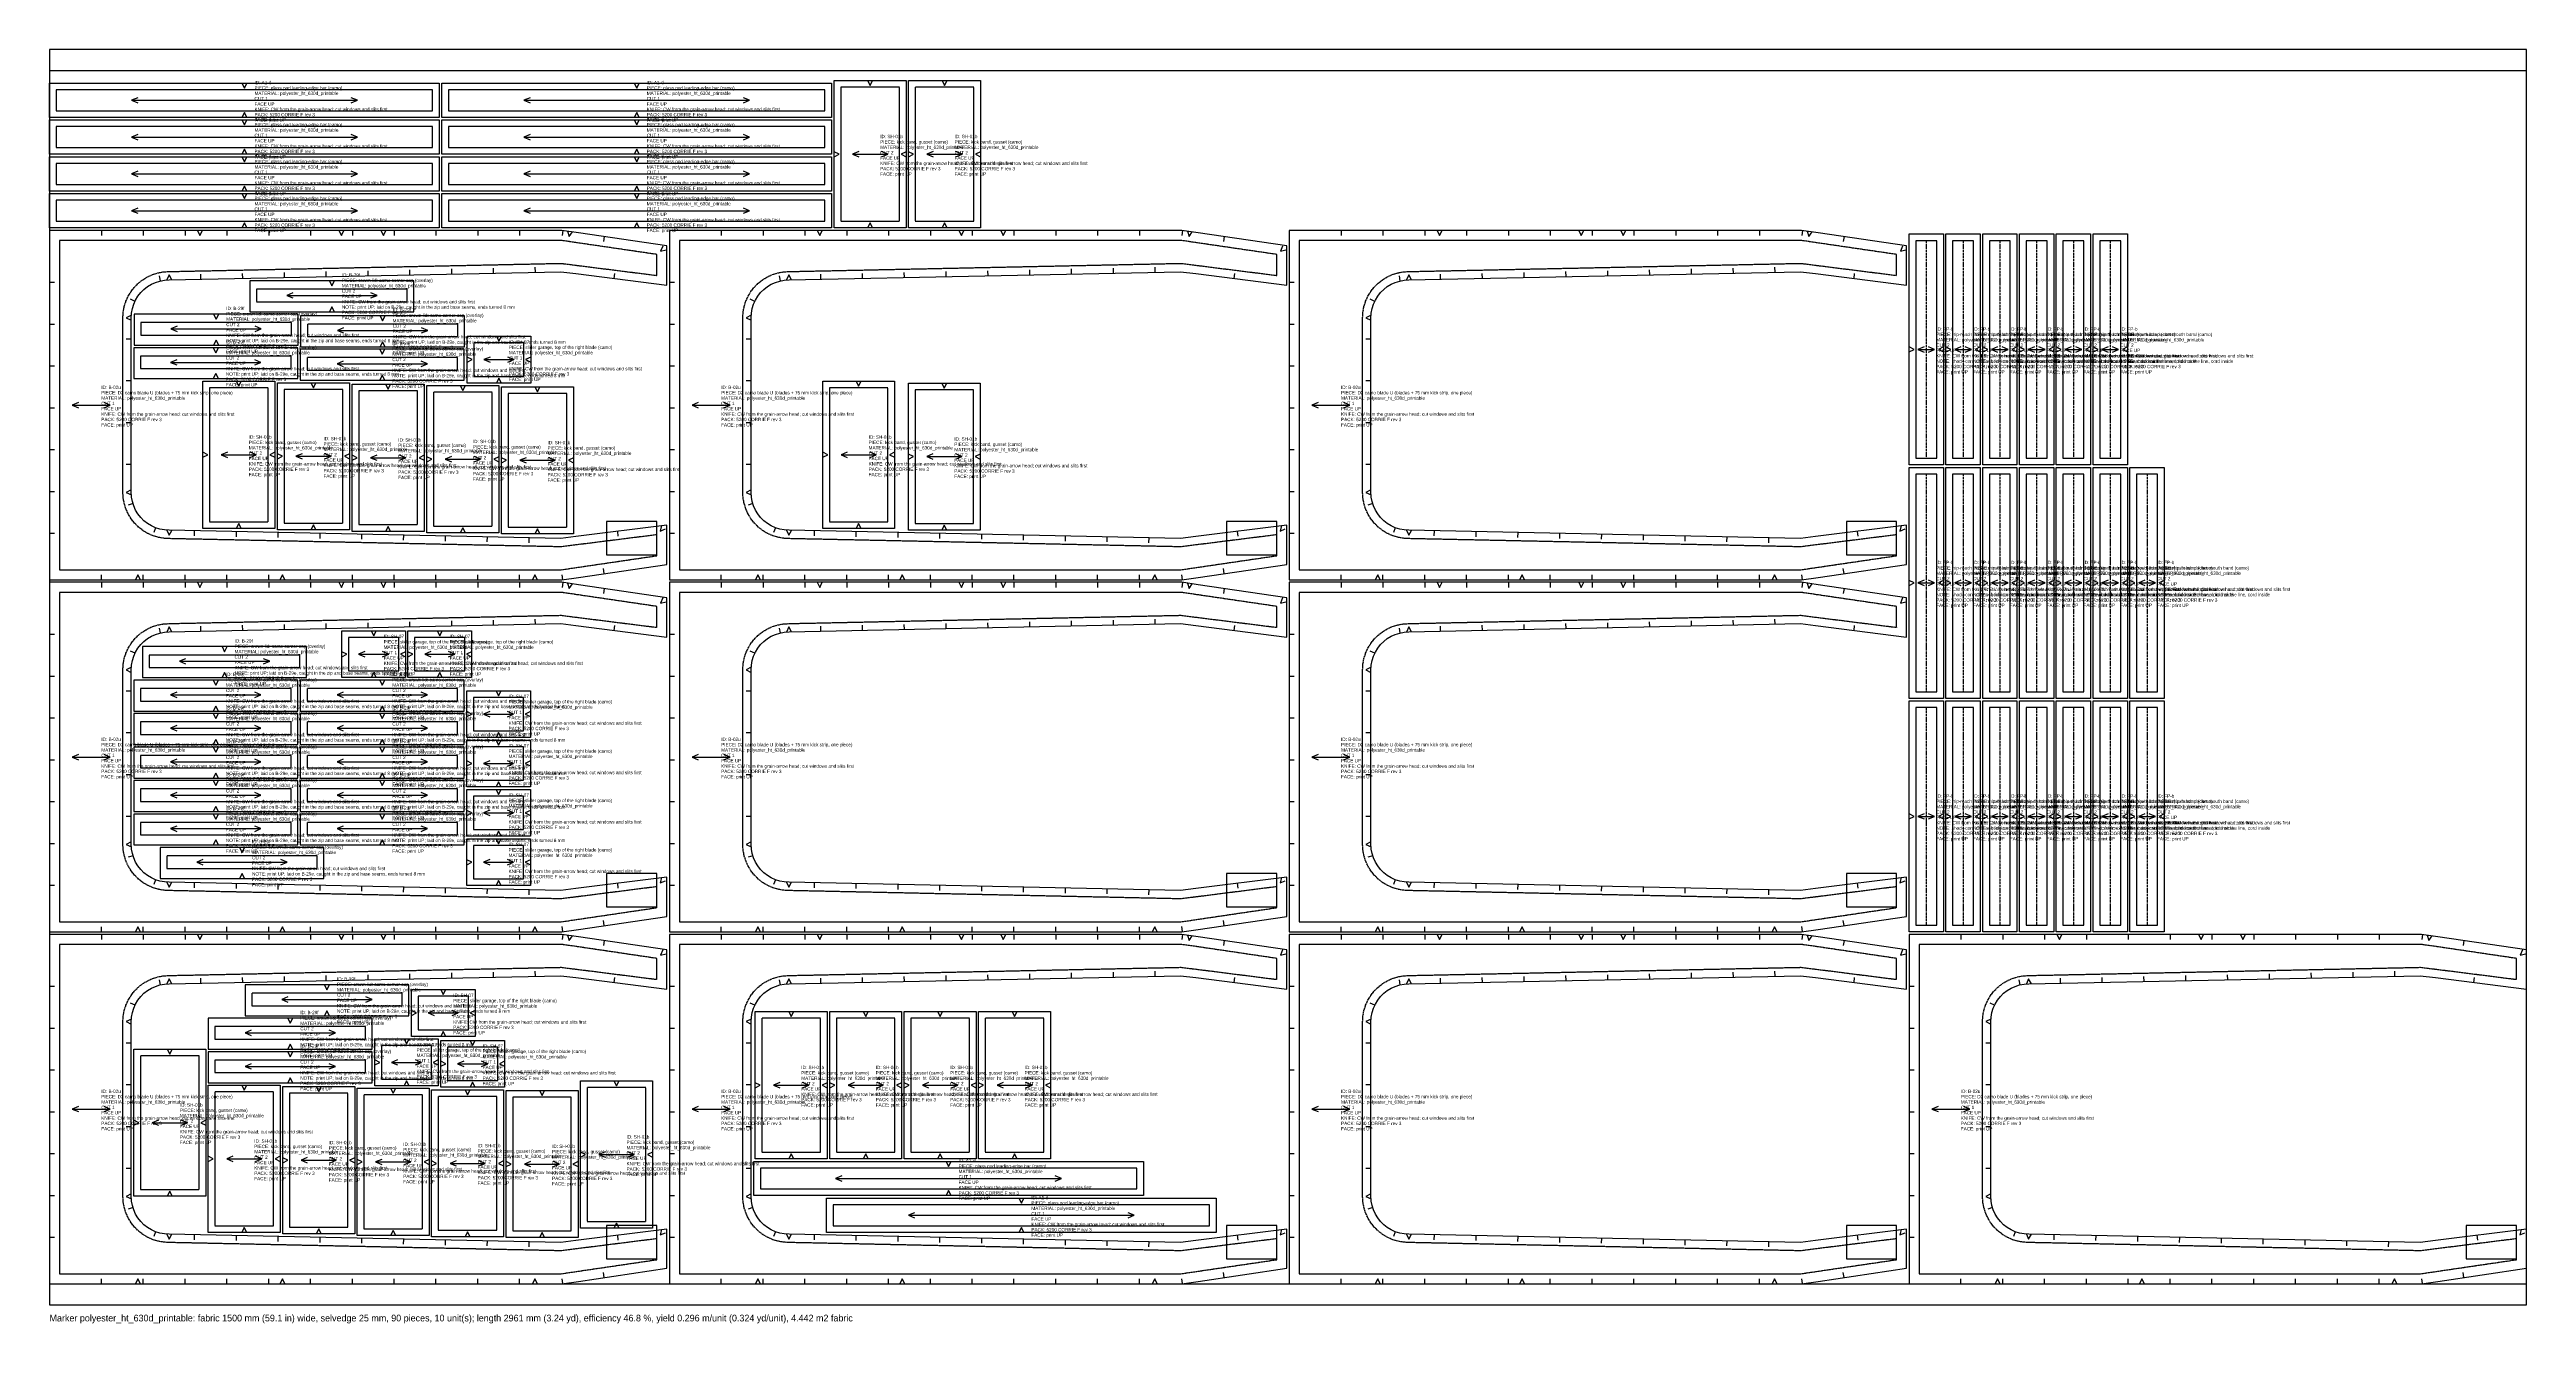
# Model space of a CAD drawing. Header units: millimetres. Extents: x 0 to 2961, y -22 to 1500.
import ezdxf

# ---------------------------------------------------------------- set-up
doc = ezdxf.new("R2010")
doc.units = ezdxf.units.MM
doc.linetypes.add('DASHDOT', pattern=[3.556, 2.54, -0.508, 0, -0.508])
doc.linetypes.add('DASHED', pattern=[1.524, 1.27, -0.254])
for name, color, linetype in [('CUT', 7, 'Continuous'), ('GRAIN', 5, 'Continuous'), ('INTERNAL', 6, 'Continuous'), ('NOTCH', 1, 'Continuous'), ('SEW', 3, 'Continuous'), ('TEXT', 2, 'Continuous')]:
    doc.layers.add(name, color=color, linetype=linetype)

msp = doc.modelspace()

# ---------------------------------------------------------------- linework, layer by layer
at = {"layer": 'CUT'}
for points in [[(0, 1459.9), (466, 1459.9), (466, 1418.9), (0, 1418.9)], [(469, 1459.9), (935, 1459.9), (935, 1418.9), (469, 1418.9)], [(938, 1462.9), (1024, 1462.9), (1024, 1286.9), (938, 1286.9)], [(1027, 1462.9), (1113, 1462.9), (1113, 1286.9), (1027, 1286.9)], [(0, 1415.9), (466, 1415.9), (466, 1374.9), (0, 1374.9)], [(469, 1415.9), (935, 1415.9), (935, 1374.9), (469, 1374.9)], [(0, 1371.9), (466, 1371.9), (466, 1330.9), (0, 1330.9)], [(469, 1371.9), (935, 1371.9), (935, 1330.9), (469, 1330.9)], [(0, 1327.9), (466, 1327.9), (466, 1286.9), (0, 1286.9)], [(469, 1327.9), (935, 1327.9), (935, 1286.9), (469, 1286.9)], [(87.4, 1283.9), (0, 1283.9), (0, 866.3), (87.4, 866.3), (612.5, 866.3), (632.3, 869.2), (738, 884.7), (738, 931.7), (629.3, 918), (611.1, 915.7), (143.1, 925.5), (137.3, 925.9), (132, 926.9), (126.8, 928.5), (121.8, 930.7), (117.2, 933.5), (112.9, 936.9), (109.1, 940.7), (105.7, 945), (102.9, 949.6), (100.7, 954.6), (99.1, 959.8), (98.1, 965.1), (97.7, 970.8), (97.7, 1179.4), (98.1, 1185.1), (99.1, 1190.4), (100.7, 1195.6), (102.9, 1200.6), (105.7, 1205.2), (109.1, 1209.5), (112.9, 1213.3), (117.2, 1216.7), (121.8, 1219.5), (126.8, 1221.7), (132, 1223.3), (137.3, 1224.3), (143.1, 1224.7), (611.1, 1234.5), (629.3, 1232.2), (738, 1218.5), (738, 1265.5), (632.3, 1281), (612.5, 1283.9)], [(828.5, 1283.9), (741, 1283.9), (741, 866.3), (828.5, 866.3), (1353.5, 866.3), (1373.3, 869.2), (1479.1, 884.7), (1479.1, 931.7), (1370.3, 918), (1352.1, 915.7), (884.2, 925.5), (878.4, 925.9), (873, 926.9), (867.8, 928.5), (862.9, 930.7), (858.2, 933.5), (854, 936.9), (850.1, 940.7), (846.8, 945), (844, 949.6), (841.7, 954.6), (840.1, 959.8), (839.1, 965.1), (838.8, 970.8), (838.8, 1179.4), (839.1, 1185.1), (840.1, 1190.4), (841.7, 1195.6), (844, 1200.6), (846.8, 1205.2), (850.1, 1209.5), (854, 1213.3), (858.2, 1216.7), (862.9, 1219.5), (867.8, 1221.7), (873, 1223.3), (878.4, 1224.3), (884.2, 1224.7), (1352.1, 1234.5), (1370.3, 1232.2), (1479.1, 1218.5), (1479.1, 1265.5), (1373.3, 1281), (1353.5, 1283.9)], [(1569.5, 1283.9), (1482.1, 1283.9), (1482.1, 866.3), (1569.5, 866.3), (2094.6, 866.3), (2114.3, 869.2), (2220.1, 884.7), (2220.1, 931.7), (2111.3, 918), (2093.2, 915.7), (1625.2, 925.5), (1619.4, 925.9), (1614.1, 926.9), (1608.9, 928.5), (1603.9, 930.7), (1599.3, 933.5), (1595, 936.9), (1591.2, 940.7), (1587.8, 945), (1585, 949.6), (1582.8, 954.6), (1581.2, 959.8), (1580.2, 965.1), (1579.8, 970.8), (1579.8, 1179.4), (1580.2, 1185.1), (1581.2, 1190.4), (1582.8, 1195.6), (1585, 1200.6), (1587.8, 1205.2), (1591.2, 1209.5), (1595, 1213.3), (1599.3, 1216.7), (1603.9, 1219.5), (1608.9, 1221.7), (1614.1, 1223.3), (1619.4, 1224.3), (1625.2, 1224.7), (2093.2, 1234.5), (2111.3, 1232.2), (2220.1, 1218.5), (2220.1, 1265.5), (2114.3, 1281), (2094.6, 1283.9)], [(2223.1, 1279.6), (2264.1, 1279.6), (2264.1, 1003.6), (2223.1, 1003.6)], [(2267.1, 1279.6), (2308.1, 1279.6), (2308.1, 1003.6), (2267.1, 1003.6)], [(2311.1, 1279.6), (2352.1, 1279.6), (2352.1, 1003.6), (2311.1, 1003.6)], [(2355.1, 1279.6), (2396.1, 1279.6), (2396.1, 1003.6), (2355.1, 1003.6)], [(2399.1, 1279.6), (2440.1, 1279.6), (2440.1, 1003.6), (2399.1, 1003.6)], [(2443.1, 1279.6), (2484.1, 1279.6), (2484.1, 1003.6), (2443.1, 1003.6)], [(239.5, 1223.7), (239.5, 1186.7), (435.5, 1186.7), (435.5, 1223.7)], [(101.2, 1183.7), (101.2, 1146.7), (297.2, 1146.7), (297.2, 1183.7)], [(300.2, 1181.9), (300.2, 1144.9), (496.2, 1144.9), (496.2, 1181.9)], [(499.2, 1157.4), (575.2, 1157.4), (575.2, 1101.4), (499.2, 1101.4)], [(100.8, 1143.7), (100.8, 1106.7), (296.8, 1106.7), (296.8, 1143.7)], [(299.8, 1141.9), (299.8, 1104.9), (495.8, 1104.9), (495.8, 1141.9)], [(183.2, 1103.7), (269.2, 1103.7), (269.2, 927.7), (183.2, 927.7)], [(272.5, 1101.9), (358.5, 1101.9), (358.5, 925.9), (272.5, 925.9)], [(361.8, 1100.2), (447.8, 1100.2), (447.8, 924.2), (361.8, 924.2)], [(451.1, 1098.4), (537.1, 1098.4), (537.1, 922.4), (451.1, 922.4)], [(540.3, 1097.1), (626.3, 1097.1), (626.3, 921.1), (540.3, 921.1)], [(924.3, 1103.7), (1010.3, 1103.7), (1010.3, 927.7), (924.3, 927.7)], [(1026.7, 1101.5), (1112.7, 1101.5), (1112.7, 925.5), (1026.7, 925.5)], [(2223.1, 1000.6), (2264.1, 1000.6), (2264.1, 724.6), (2223.1, 724.6)], [(2267.1, 1000.6), (2308.1, 1000.6), (2308.1, 724.6), (2267.1, 724.6)], [(2311.1, 1000.6), (2352.1, 1000.6), (2352.1, 724.6), (2311.1, 724.6)], [(2355.1, 1000.6), (2396.1, 1000.6), (2396.1, 724.6), (2355.1, 724.6)], [(2399.1, 1000.6), (2440.1, 1000.6), (2440.1, 724.6), (2399.1, 724.6)], [(2443.1, 1000.6), (2484.1, 1000.6), (2484.1, 724.6), (2443.1, 724.6)], [(2487.1, 1000.6), (2528.1, 1000.6), (2528.1, 724.6), (2487.1, 724.6)], [(87.4, 863.3), (0, 863.3), (0, 445.6), (87.4, 445.6), (612.5, 445.6), (632.3, 448.5), (738, 464.1), (738, 511.1), (629.3, 497.3), (611.1, 495.1), (143.1, 504.9), (137.3, 505.2), (132, 506.2), (126.8, 507.8), (121.8, 510.1), (117.2, 512.9), (112.9, 516.2), (109.1, 520.1), (105.7, 524.3), (102.9, 529), (100.7, 533.9), (99.1, 539.1), (98.1, 544.5), (97.7, 550.2), (97.7, 758.7), (98.1, 764.4), (99.1, 769.8), (100.7, 775), (102.9, 779.9), (105.7, 784.6), (109.1, 788.9), (112.9, 792.7), (117.2, 796), (121.8, 798.9), (126.8, 801.1), (132, 802.7), (137.3, 803.7), (143.1, 804), (611.1, 813.9), (629.3, 811.6), (738, 797.9), (738, 844.8), (632.3, 860.4), (612.5, 863.3)], [(828.5, 863.3), (741, 863.3), (741, 445.6), (828.5, 445.6), (1353.5, 445.6), (1373.3, 448.5), (1479.1, 464.1), (1479.1, 511.1), (1370.3, 497.3), (1352.1, 495.1), (884.2, 504.9), (878.4, 505.2), (873, 506.2), (867.8, 507.8), (862.9, 510.1), (858.2, 512.9), (854, 516.2), (850.1, 520.1), (846.8, 524.3), (844, 529), (841.7, 533.9), (840.1, 539.1), (839.1, 544.5), (838.8, 550.2), (838.8, 758.7), (839.1, 764.4), (840.1, 769.8), (841.7, 775), (844, 779.9), (846.8, 784.6), (850.1, 788.9), (854, 792.7), (858.2, 796), (862.9, 798.9), (867.8, 801.1), (873, 802.7), (878.4, 803.7), (884.2, 804), (1352.1, 813.9), (1370.3, 811.6), (1479.1, 797.9), (1479.1, 844.8), (1373.3, 860.4), (1353.5, 863.3)], [(1569.5, 863.3), (1482.1, 863.3), (1482.1, 445.6), (1569.5, 445.6), (2094.6, 445.6), (2114.3, 448.5), (2220.1, 464.1), (2220.1, 511.1), (2111.3, 497.3), (2093.2, 495.1), (1625.2, 504.9), (1619.4, 505.2), (1614.1, 506.2), (1608.9, 507.8), (1603.9, 510.1), (1599.3, 512.9), (1595, 516.2), (1591.2, 520.1), (1587.8, 524.3), (1585, 529), (1582.8, 533.9), (1581.2, 539.1), (1580.2, 544.5), (1579.8, 550.2), (1579.8, 758.7), (1580.2, 764.4), (1581.2, 769.8), (1582.8, 775), (1585, 779.9), (1587.8, 784.6), (1591.2, 788.9), (1595, 792.7), (1599.3, 796), (1603.9, 798.9), (1608.9, 801.1), (1614.1, 802.7), (1619.4, 803.7), (1625.2, 804), (2093.2, 813.9), (2111.3, 811.6), (2220.1, 797.9), (2220.1, 844.8), (2114.3, 860.4), (2094.6, 863.3)], [(349.5, 805.4), (425.5, 805.4), (425.5, 749.4), (349.5, 749.4)], [(428.5, 805.4), (504.5, 805.4), (504.5, 749.4), (428.5, 749.4)], [(111.2, 786.4), (111.2, 749.4), (307.2, 749.4), (307.2, 786.4)], [(100.8, 746.4), (100.8, 709.4), (296.8, 709.4), (296.8, 746.4)], [(299.8, 746.4), (299.8, 709.4), (495.8, 709.4), (495.8, 746.4)], [(498.8, 733.8), (574.8, 733.8), (574.8, 677.8), (498.8, 677.8)], [(2223.1, 721.6), (2264.1, 721.6), (2264.1, 445.6), (2223.1, 445.6)], [(2267.1, 721.6), (2308.1, 721.6), (2308.1, 445.6), (2267.1, 445.6)], [(2311.1, 721.6), (2352.1, 721.6), (2352.1, 445.6), (2311.1, 445.6)], [(2355.1, 721.6), (2396.1, 721.6), (2396.1, 445.6), (2355.1, 445.6)], [(2399.1, 721.6), (2440.1, 721.6), (2440.1, 445.6), (2399.1, 445.6)], [(2443.1, 721.6), (2484.1, 721.6), (2484.1, 445.6), (2443.1, 445.6)], [(2487.1, 721.6), (2528.1, 721.6), (2528.1, 445.6), (2487.1, 445.6)], [(100.8, 706.4), (100.8, 669.4), (296.8, 669.4), (296.8, 706.4)], [(299.8, 706.4), (299.8, 669.4), (495.8, 669.4), (495.8, 706.4)], [(100.8, 666.4), (100.8, 629.4), (296.8, 629.4), (296.8, 666.4)], [(299.8, 666.4), (299.8, 629.4), (495.8, 629.4), (495.8, 666.4)], [(498.8, 674.8), (574.8, 674.8), (574.8, 618.8), (498.8, 618.8)], [(100.8, 626.4), (100.8, 589.4), (296.8, 589.4), (296.8, 626.4)], [(299.8, 626.4), (299.8, 589.4), (495.8, 589.4), (495.8, 626.4)], [(498.8, 615.8), (574.8, 615.8), (574.8, 559.8), (498.8, 559.8)], [(100.8, 586.4), (100.8, 549.4), (296.8, 549.4), (296.8, 586.4)], [(299.8, 586.4), (299.8, 549.4), (495.8, 549.4), (495.8, 586.4)], [(132.1, 546.4), (132.1, 509.4), (328.1, 509.4), (328.1, 546.4)], [(498.8, 556.8), (574.8, 556.8), (574.8, 500.8), (498.8, 500.8)], [(87.4, 442.6), (0, 442.6), (0, 25), (87.4, 25), (612.5, 25), (632.3, 27.9), (738, 43.5), (738, 90.4), (629.3, 76.7), (611.1, 74.4), (143.1, 84.2), (137.3, 84.6), (132, 85.6), (126.8, 87.2), (121.8, 89.4), (117.2, 92.2), (112.9, 95.6), (109.1, 99.4), (105.7, 103.7), (102.9, 108.3), (100.7, 113.3), (99.1, 118.5), (98.1, 123.8), (97.7, 129.6), (97.7, 338.1), (98.1, 343.8), (99.1, 349.2), (100.7, 354.3), (102.9, 359.3), (105.7, 363.9), (109.1, 368.2), (112.9, 372.1), (117.2, 375.4), (121.8, 378.2), (126.8, 380.4), (132, 382.1), (137.3, 383), (143.1, 383.4), (611.1, 393.2), (629.3, 390.9), (738, 377.2), (738, 424.2), (632.3, 439.7), (612.5, 442.6)], [(828.5, 442.6), (741, 442.6), (741, 25), (828.5, 25), (1353.5, 25), (1373.3, 27.9), (1479.1, 43.5), (1479.1, 90.4), (1370.3, 76.7), (1352.1, 74.4), (884.2, 84.2), (878.4, 84.6), (873, 85.6), (867.8, 87.2), (862.9, 89.4), (858.2, 92.2), (854, 95.6), (850.1, 99.4), (846.8, 103.7), (844, 108.3), (841.7, 113.3), (840.1, 118.5), (839.1, 123.8), (838.8, 129.6), (838.8, 338.1), (839.1, 343.8), (840.1, 349.2), (841.7, 354.3), (844, 359.3), (846.8, 363.9), (850.1, 368.2), (854, 372.1), (858.2, 375.4), (862.9, 378.2), (867.8, 380.4), (873, 382.1), (878.4, 383), (884.2, 383.4), (1352.1, 393.2), (1370.3, 390.9), (1479.1, 377.2), (1479.1, 424.2), (1373.3, 439.7), (1353.5, 442.6)], [(1569.5, 442.6), (1482.1, 442.6), (1482.1, 25), (1569.5, 25), (2094.6, 25), (2114.3, 27.9), (2220.1, 43.5), (2220.1, 90.4), (2111.3, 76.7), (2093.2, 74.4), (1625.2, 84.2), (1619.4, 84.6), (1614.1, 85.6), (1608.9, 87.2), (1603.9, 89.4), (1599.3, 92.2), (1595, 95.6), (1591.2, 99.4), (1587.8, 103.7), (1585, 108.3), (1582.8, 113.3), (1581.2, 118.5), (1580.2, 123.8), (1579.8, 129.6), (1579.8, 338.1), (1580.2, 343.8), (1581.2, 349.2), (1582.8, 354.3), (1585, 359.3), (1587.8, 363.9), (1591.2, 368.2), (1595, 372.1), (1599.3, 375.4), (1603.9, 378.2), (1608.9, 380.4), (1614.1, 382.1), (1619.4, 383), (1625.2, 383.4), (2093.2, 393.2), (2111.3, 390.9), (2220.1, 377.2), (2220.1, 424.2), (2114.3, 439.7), (2094.6, 442.6)], [(2310.6, 442.6), (2223.1, 442.6), (2223.1, 25), (2310.6, 25), (2835.6, 25), (2855.4, 27.9), (2961.2, 43.5), (2961.2, 90.4), (2852.4, 76.7), (2834.2, 74.4), (2366.3, 84.2), (2360.5, 84.6), (2355.1, 85.6), (2349.9, 87.2), (2345, 89.4), (2340.3, 92.2), (2336, 95.6), (2332.2, 99.4), (2328.9, 103.7), (2326, 108.3), (2323.8, 113.3), (2322.2, 118.5), (2321.2, 123.8), (2320.9, 129.6), (2320.9, 338.1), (2321.2, 343.8), (2322.2, 349.2), (2323.8, 354.3), (2326, 359.3), (2328.9, 363.9), (2332.2, 368.2), (2336, 372.1), (2340.3, 375.4), (2345, 378.2), (2349.9, 380.4), (2355.1, 382.1), (2360.5, 383), (2366.3, 383.4), (2834.2, 393.2), (2852.4, 390.9), (2961.2, 377.2), (2961.2, 424.2), (2855.4, 439.7), (2835.6, 442.6)], [(233.7, 382.3), (233.7, 345.3), (429.7, 345.3), (429.7, 382.3)], [(432.7, 376.6), (508.7, 376.6), (508.7, 320.6), (432.7, 320.6)], [(189.8, 342.3), (189.8, 305.3), (385.8, 305.3), (385.8, 342.3)], [(843.7, 350.3), (929.7, 350.3), (929.7, 174.3), (843.7, 174.3)], [(932.7, 350.3), (1018.7, 350.3), (1018.7, 174.3), (932.7, 174.3)], [(1021.7, 350.3), (1107.7, 350.3), (1107.7, 174.3), (1021.7, 174.3)], [(1110.7, 350.3), (1196.7, 350.3), (1196.7, 174.3), (1110.7, 174.3)], [(100.8, 305.5), (186.8, 305.5), (186.8, 129.5), (100.8, 129.5)], [(189.8, 302.3), (189.8, 265.3), (385.8, 265.3), (385.8, 302.3)], [(388.8, 317.6), (464.8, 317.6), (464.8, 261.6), (388.8, 261.6)], [(467.8, 315.9), (543.8, 315.9), (543.8, 259.9), (467.8, 259.9)], [(634.8, 267.4), (720.8, 267.4), (720.8, 91.4), (634.8, 91.4)], [(189.8, 262.3), (275.8, 262.3), (275.8, 86.3), (189.8, 86.3)], [(278.8, 260.6), (364.8, 260.6), (364.8, 84.6), (278.8, 84.6)], [(367.8, 258.6), (453.8, 258.6), (453.8, 82.6), (367.8, 82.6)], [(456.8, 256.9), (542.8, 256.9), (542.8, 80.9), (456.8, 80.9)], [(545.8, 256.1), (631.8, 256.1), (631.8, 80.1), (545.8, 80.1)], [(841.8, 171.3), (1307.8, 171.3), (1307.8, 130.3), (841.8, 130.3)], [(928.8, 127.3), (1394.8, 127.3), (1394.8, 86.3), (928.8, 86.3)]]:
    msp.add_lwpolyline(points, close=True, dxfattribs=at)
at = {"layer": 'GRAIN'}
for points in [[(105.4, 1442.5), (98, 1439.4), (105.4, 1436.3)], [(98, 1439.4), (368, 1439.4)], [(360.6, 1436.3), (368, 1439.4), (360.6, 1442.5)], [(574.4, 1442.5), (567, 1439.4), (574.4, 1436.3)], [(567, 1439.4), (837, 1439.4)], [(829.6, 1436.3), (837, 1439.4), (829.6, 1442.5)], [(105.4, 1398.5), (98, 1395.4), (105.4, 1392.3)], [(98, 1395.4), (368, 1395.4)], [(360.6, 1392.3), (368, 1395.4), (360.6, 1398.5)], [(574.4, 1398.5), (567, 1395.4), (574.4, 1392.3)], [(567, 1395.4), (837, 1395.4)], [(829.6, 1392.3), (837, 1395.4), (829.6, 1398.5)], [(967.4, 1378), (960, 1374.9), (967.4, 1371.8)], [(960, 1374.9), (1002, 1374.9)], [(994.6, 1371.8), (1002, 1374.9), (994.6, 1378)], [(1056.4, 1378), (1049, 1374.9), (1056.4, 1371.8)], [(1049, 1374.9), (1091, 1374.9)], [(1083.6, 1371.8), (1091, 1374.9), (1083.6, 1378)], [(105.4, 1354.5), (98, 1351.4), (105.4, 1348.3)], [(98, 1351.4), (368, 1351.4)], [(360.6, 1348.3), (368, 1351.4), (360.6, 1354.5)], [(574.4, 1354.5), (567, 1351.4), (574.4, 1348.3)], [(567, 1351.4), (837, 1351.4)], [(829.6, 1348.3), (837, 1351.4), (829.6, 1354.5)], [(105.4, 1310.5), (98, 1307.4), (105.4, 1304.3)], [(98, 1307.4), (368, 1307.4)], [(360.6, 1304.3), (368, 1307.4), (360.6, 1310.5)], [(574.4, 1310.5), (567, 1307.4), (574.4, 1304.3)], [(567, 1307.4), (837, 1307.4)], [(829.6, 1304.3), (837, 1307.4), (829.6, 1310.5)], [(290.9, 1209.3), (283.5, 1206.2), (290.9, 1203.1)], [(283.5, 1206.2), (391.5, 1206.2)], [(384.1, 1203.1), (391.5, 1206.2), (384.1, 1209.3)], [(152.6, 1169.3), (145.2, 1166.2), (152.6, 1163.1)], [(145.2, 1166.2), (253.2, 1166.2)], [(245.8, 1163.1), (253.2, 1166.2), (245.8, 1169.3)], [(351.6, 1167.5), (344.2, 1164.4), (351.6, 1161.3)], [(344.2, 1164.4), (452.2, 1164.4)], [(444.8, 1161.3), (452.2, 1164.4), (444.8, 1167.5)], [(152.2, 1129.3), (144.8, 1126.2), (152.2, 1123.1)], [(144.8, 1126.2), (252.8, 1126.2)], [(245.4, 1123.1), (252.8, 1126.2), (245.4, 1129.3)], [(351.2, 1127.5), (343.8, 1124.4), (351.2, 1121.3)], [(444.4, 1121.3), (451.8, 1124.4), (444.4, 1127.5)], [(526.6, 1132.5), (519.2, 1129.4), (526.6, 1126.3)], [(519.2, 1129.4), (555.2, 1129.4)], [(547.8, 1126.3), (555.2, 1129.4), (547.8, 1132.5)], [(2241, 1144.8), (2233.6, 1141.6), (2241, 1138.5)], [(2233.6, 1141.6), (2253.6, 1141.6)], [(2246.3, 1138.5), (2253.6, 1141.6), (2246.3, 1144.8)], [(2285, 1144.8), (2277.6, 1141.6), (2285, 1138.5)], [(2277.6, 1141.6), (2297.6, 1141.6)], [(2290.3, 1138.5), (2297.6, 1141.6), (2290.3, 1144.8)], [(2329, 1144.8), (2321.6, 1141.6), (2329, 1138.5)], [(2321.6, 1141.6), (2341.6, 1141.6)], [(2334.3, 1138.5), (2341.6, 1141.6), (2334.3, 1144.8)], [(2373, 1144.8), (2365.6, 1141.6), (2373, 1138.5)], [(2365.6, 1141.6), (2385.6, 1141.6)], [(2378.3, 1138.5), (2385.6, 1141.6), (2378.3, 1144.8)], [(2417, 1144.8), (2409.6, 1141.6), (2417, 1138.5)], [(2409.6, 1141.6), (2429.6, 1141.6)], [(2422.3, 1138.5), (2429.6, 1141.6), (2422.3, 1144.8)], [(2461, 1144.8), (2453.6, 1141.6), (2461, 1138.5)], [(2453.6, 1141.6), (2473.6, 1141.6)], [(2466.3, 1138.5), (2473.6, 1141.6), (2466.3, 1144.8)], [(343.8, 1124.4), (451.8, 1124.4)], [(34.5, 1078.2), (27.1, 1075.1), (34.5, 1072)], [(27.1, 1075.1), (72.6, 1075.1)], [(65.2, 1072), (72.6, 1075.1), (65.2, 1078.2)], [(775.6, 1078.2), (768.2, 1075.1), (775.6, 1072)], [(768.2, 1075.1), (813.6, 1075.1)], [(806.3, 1072), (813.6, 1075.1), (806.3, 1078.2)], [(1516.6, 1078.2), (1509.2, 1075.1), (1516.6, 1072)], [(1509.2, 1075.1), (1554.7, 1075.1)], [(1547.3, 1072), (1554.7, 1075.1), (1547.3, 1078.2)], [(212.6, 1018.8), (205.2, 1015.7), (212.6, 1012.6)], [(205.2, 1015.7), (247.2, 1015.7)], [(239.8, 1012.6), (247.2, 1015.7), (239.8, 1018.8)], [(301.9, 1017), (294.5, 1013.9), (301.9, 1010.8)], [(294.5, 1013.9), (336.5, 1013.9)], [(329.1, 1010.8), (336.5, 1013.9), (329.1, 1017)], [(391.2, 1015.3), (383.8, 1012.2), (391.2, 1009.1)], [(383.8, 1012.2), (425.8, 1012.2)], [(418.5, 1009.1), (425.8, 1012.2), (418.5, 1015.3)], [(480.5, 1013.5), (473.1, 1010.4), (480.5, 1007.3)], [(473.1, 1010.4), (515.1, 1010.4)], [(507.8, 1007.3), (515.1, 1010.4), (507.8, 1013.5)], [(569.7, 1012.2), (562.3, 1009.1), (569.7, 1005.9)], [(562.3, 1009.1), (604.3, 1009.1)], [(596.9, 1005.9), (604.3, 1009.1), (596.9, 1012.2)], [(953.6, 1018.8), (946.3, 1015.7), (953.6, 1012.6)], [(946.3, 1015.7), (988.3, 1015.7)], [(980.9, 1012.6), (988.3, 1015.7), (980.9, 1018.8)], [(1056.1, 1016.7), (1048.7, 1013.5), (1056.1, 1010.4)], [(1048.7, 1013.5), (1090.7, 1013.5)], [(1083.4, 1010.4), (1090.7, 1013.5), (1083.4, 1016.7)], [(2241, 865.8), (2233.6, 862.6), (2241, 859.5)], [(2233.6, 862.6), (2253.6, 862.6)], [(2246.3, 859.5), (2253.6, 862.6), (2246.3, 865.8)], [(2285, 865.8), (2277.6, 862.6), (2285, 859.5)], [(2277.6, 862.6), (2297.6, 862.6)], [(2290.3, 859.5), (2297.6, 862.6), (2290.3, 865.8)], [(2329, 865.8), (2321.6, 862.6), (2329, 859.5)], [(2321.6, 862.6), (2341.6, 862.6)], [(2334.3, 859.5), (2341.6, 862.6), (2334.3, 865.8)], [(2373, 865.8), (2365.6, 862.6), (2373, 859.5)], [(2365.6, 862.6), (2385.6, 862.6)], [(2378.3, 859.5), (2385.6, 862.6), (2378.3, 865.8)], [(2417, 865.8), (2409.6, 862.6), (2417, 859.5)], [(2409.6, 862.6), (2429.6, 862.6)], [(2422.3, 859.5), (2429.6, 862.6), (2422.3, 865.8)], [(2461, 865.8), (2453.6, 862.6), (2461, 859.5)], [(2453.6, 862.6), (2473.6, 862.6)], [(2466.3, 859.5), (2473.6, 862.6), (2466.3, 865.8)], [(2505, 865.8), (2497.6, 862.6), (2505, 859.5)], [(2497.6, 862.6), (2517.6, 862.6)], [(2510.3, 859.5), (2517.6, 862.6), (2510.3, 865.8)], [(162.6, 772), (155.2, 768.9), (162.6, 765.7)], [(255.8, 765.7), (263.2, 768.9), (255.8, 772)], [(376.9, 780.5), (369.5, 777.4), (376.9, 774.2)], [(369.5, 777.4), (405.5, 777.4)], [(398.1, 774.2), (405.5, 777.4), (398.1, 780.5)], [(455.9, 780.5), (448.5, 777.4), (455.9, 774.2)], [(448.5, 777.4), (484.5, 777.4)], [(477.1, 774.2), (484.5, 777.4), (477.1, 780.5)], [(155.2, 768.9), (263.2, 768.9)], [(152.2, 732), (144.8, 728.9), (152.2, 725.7)], [(144.8, 728.9), (252.8, 728.9)], [(245.4, 725.7), (252.8, 728.9), (245.4, 732)], [(351.2, 732), (343.8, 728.9), (351.2, 725.7)], [(343.8, 728.9), (451.8, 728.9)], [(444.4, 725.7), (451.8, 728.9), (444.4, 732)], [(152.2, 692), (144.8, 688.9), (152.2, 685.7)], [(144.8, 688.9), (252.8, 688.9)], [(245.4, 685.7), (252.8, 688.9), (245.4, 692)], [(351.2, 692), (343.8, 688.9), (351.2, 685.7)], [(343.8, 688.9), (451.8, 688.9)], [(444.4, 685.7), (451.8, 688.9), (444.4, 692)], [(526.2, 708.9), (518.8, 705.8), (526.2, 702.6)], [(518.8, 705.8), (554.8, 705.8)], [(547.4, 702.6), (554.8, 705.8), (547.4, 708.9)], [(34.5, 657.6), (27.1, 654.5), (34.5, 651.3)], [(27.1, 654.5), (72.6, 654.5)], [(65.2, 651.3), (72.6, 654.5), (65.2, 657.6)], [(152.2, 652), (144.8, 648.9), (152.2, 645.7)], [(245.4, 645.7), (252.8, 648.9), (245.4, 652)], [(351.2, 652), (343.8, 648.9), (351.2, 645.7)], [(444.4, 645.7), (451.8, 648.9), (444.4, 652)], [(775.6, 657.6), (768.2, 654.5), (775.6, 651.3)], [(768.2, 654.5), (813.6, 654.5)], [(806.3, 651.3), (813.6, 654.5), (806.3, 657.6)], [(1516.6, 657.6), (1509.2, 654.5), (1516.6, 651.3)], [(1509.2, 654.5), (1554.7, 654.5)], [(1547.3, 651.3), (1554.7, 654.5), (1547.3, 657.6)], [(144.8, 648.9), (252.8, 648.9)], [(343.8, 648.9), (451.8, 648.9)], [(526.2, 649.9), (518.8, 646.8), (526.2, 643.6)], [(518.8, 646.8), (554.8, 646.8)], [(547.4, 643.6), (554.8, 646.8), (547.4, 649.9)], [(152.2, 612), (144.8, 608.9), (152.2, 605.7)], [(144.8, 608.9), (252.8, 608.9)], [(245.4, 605.7), (252.8, 608.9), (245.4, 612)], [(351.2, 612), (343.8, 608.9), (351.2, 605.7)], [(343.8, 608.9), (451.8, 608.9)], [(444.4, 605.7), (451.8, 608.9), (444.4, 612)], [(152.2, 572), (144.8, 568.9), (152.2, 565.7)], [(144.8, 568.9), (252.8, 568.9)], [(245.4, 565.7), (252.8, 568.9), (245.4, 572)], [(351.2, 572), (343.8, 568.9), (351.2, 565.7)], [(343.8, 568.9), (451.8, 568.9)], [(444.4, 565.7), (451.8, 568.9), (444.4, 572)], [(526.2, 590.9), (518.8, 587.8), (526.2, 584.6)], [(518.8, 587.8), (554.8, 587.8)], [(547.4, 584.6), (554.8, 587.8), (547.4, 590.9)], [(2241, 586.8), (2233.6, 583.6), (2241, 580.5)], [(2233.6, 583.6), (2253.6, 583.6)], [(2246.3, 580.5), (2253.6, 583.6), (2246.3, 586.8)], [(2285, 586.8), (2277.6, 583.6), (2285, 580.5)], [(2277.6, 583.6), (2297.6, 583.6)], [(2290.3, 580.5), (2297.6, 583.6), (2290.3, 586.8)], [(2329, 586.8), (2321.6, 583.6), (2329, 580.5)], [(2321.6, 583.6), (2341.6, 583.6)], [(2334.3, 580.5), (2341.6, 583.6), (2334.3, 586.8)], [(2373, 586.8), (2365.6, 583.6), (2373, 580.5)], [(2365.6, 583.6), (2385.6, 583.6)], [(2378.3, 580.5), (2385.6, 583.6), (2378.3, 586.8)], [(2417, 586.8), (2409.6, 583.6), (2417, 580.5)], [(2409.6, 583.6), (2429.6, 583.6)], [(2422.3, 580.5), (2429.6, 583.6), (2422.3, 586.8)], [(2461, 586.8), (2453.6, 583.6), (2461, 580.5)], [(2453.6, 583.6), (2473.6, 583.6)], [(2466.3, 580.5), (2473.6, 583.6), (2466.3, 586.8)], [(2505, 586.8), (2497.6, 583.6), (2505, 580.5)], [(2497.6, 583.6), (2517.6, 583.6)], [(2510.3, 580.5), (2517.6, 583.6), (2510.3, 586.8)], [(183.4, 532), (176.1, 528.9), (183.4, 525.7)], [(176.1, 528.9), (284.1, 528.9)], [(276.7, 525.7), (284.1, 528.9), (276.7, 532)], [(526.2, 531.9), (518.8, 528.8), (526.2, 525.6)], [(518.8, 528.8), (554.8, 528.8)], [(547.4, 525.6), (554.8, 528.8), (547.4, 531.9)], [(285, 367.9), (277.7, 364.8), (285, 361.7)], [(277.7, 364.8), (385.7, 364.8)], [(378.3, 361.7), (385.7, 364.8), (378.3, 367.9)], [(241.1, 327.9), (233.8, 324.8), (241.1, 321.7)], [(334.4, 321.7), (341.8, 324.8), (334.4, 327.9)], [(460, 351.7), (452.7, 348.6), (460, 345.5)], [(452.7, 348.6), (488.7, 348.6)], [(481.3, 345.5), (488.7, 348.6), (481.3, 351.7)], [(233.8, 324.8), (341.8, 324.8)], [(241.1, 287.9), (233.8, 284.8), (241.1, 281.7)], [(233.8, 284.8), (341.8, 284.8)], [(334.4, 281.7), (341.8, 284.8), (334.4, 287.9)], [(416.1, 292.7), (408.8, 289.6), (416.1, 286.5)], [(408.8, 289.6), (444.8, 289.6)], [(437.4, 286.5), (444.8, 289.6), (437.4, 292.7)], [(495.1, 291.1), (487.8, 287.9), (495.1, 284.8)], [(487.8, 287.9), (523.8, 287.9)], [(516.4, 284.8), (523.8, 287.9), (516.4, 291.1)], [(34.5, 236.9), (27.1, 233.8), (34.5, 230.7)], [(65.2, 230.7), (72.6, 233.8), (65.2, 236.9)], [(775.6, 236.9), (768.2, 233.8), (775.6, 230.7)], [(806.3, 230.7), (813.6, 233.8), (806.3, 236.9)], [(873, 265.4), (865.7, 262.3), (873, 259.2)], [(865.7, 262.3), (907.7, 262.3)], [(900.3, 259.2), (907.7, 262.3), (900.3, 265.4)], [(962, 265.4), (954.7, 262.3), (962, 259.2)], [(954.7, 262.3), (996.7, 262.3)], [(989.3, 259.2), (996.7, 262.3), (989.3, 265.4)], [(1051, 265.4), (1043.7, 262.3), (1051, 259.2)], [(1043.7, 262.3), (1085.7, 262.3)], [(1078.3, 259.2), (1085.7, 262.3), (1078.3, 265.4)], [(1140, 265.4), (1132.7, 262.3), (1140, 259.2)], [(1132.7, 262.3), (1174.7, 262.3)], [(1167.3, 259.2), (1174.7, 262.3), (1167.3, 265.4)], [(1516.6, 236.9), (1509.2, 233.8), (1516.6, 230.7)], [(1547.3, 230.7), (1554.7, 233.8), (1547.3, 236.9)], [(2257.7, 236.9), (2250.3, 233.8), (2257.7, 230.7)], [(2288.4, 230.7), (2295.7, 233.8), (2288.4, 236.9)], [(27.1, 233.8), (72.6, 233.8)], [(130.1, 220.6), (122.8, 217.5), (130.1, 214.4)], [(122.8, 217.5), (164.8, 217.5)], [(157.4, 214.4), (164.8, 217.5), (157.4, 220.6)], [(768.2, 233.8), (813.6, 233.8)], [(1509.2, 233.8), (1554.7, 233.8)], [(2250.3, 233.8), (2295.7, 233.8)], [(664.1, 182.5), (656.8, 179.4), (664.1, 176.3)], [(656.8, 179.4), (698.8, 179.4)], [(691.4, 176.3), (698.8, 179.4), (691.4, 182.5)], [(219.1, 177.4), (211.8, 174.3), (219.1, 171.2)], [(211.8, 174.3), (253.8, 174.3)], [(246.4, 171.2), (253.8, 174.3), (246.4, 177.4)], [(308.1, 175.8), (300.8, 172.6), (308.1, 169.5)], [(300.8, 172.6), (342.8, 172.6)], [(335.4, 169.5), (342.8, 172.6), (335.4, 175.8)], [(397.1, 173.7), (389.8, 170.6), (397.1, 167.5)], [(389.8, 170.6), (431.8, 170.6)], [(424.4, 167.5), (431.8, 170.6), (424.4, 173.7)], [(486.1, 172.1), (478.8, 168.9), (486.1, 165.8)], [(478.8, 168.9), (520.8, 168.9)], [(513.4, 165.8), (520.8, 168.9), (513.4, 172.1)], [(575.1, 171.2), (567.8, 168.1), (575.1, 165)], [(567.8, 168.1), (609.8, 168.1)], [(602.4, 165), (609.8, 168.1), (602.4, 171.2)], [(947.2, 153.9), (939.8, 150.8), (947.2, 147.7)], [(939.8, 150.8), (1209.8, 150.8)], [(1202.4, 147.7), (1209.8, 150.8), (1202.4, 153.9)], [(1034.2, 109.9), (1026.8, 106.8), (1034.2, 103.7)], [(1026.8, 106.8), (1296.8, 106.8)], [(1289.5, 103.7), (1296.8, 106.8), (1289.5, 109.9)]]:
    msp.add_lwpolyline(points, dxfattribs=at)
at = {"layer": 'INTERNAL', "linetype": 'DASHDOT'}
for points in [[(2243.6, 1271.6), (2243.6, 1011.6)], [(2287.6, 1271.6), (2287.6, 1011.6)], [(2331.6, 1271.6), (2331.6, 1011.6)], [(2375.6, 1271.6), (2375.6, 1011.6)], [(2419.6, 1271.6), (2419.6, 1011.6)], [(2463.6, 1271.6), (2463.6, 1011.6)], [(2243.6, 992.6), (2243.6, 732.6)], [(2287.6, 992.6), (2287.6, 732.6)], [(2331.6, 992.6), (2331.6, 732.6)], [(2375.6, 992.6), (2375.6, 732.6)], [(2419.6, 992.6), (2419.6, 732.6)], [(2463.6, 992.6), (2463.6, 732.6)], [(2507.6, 992.6), (2507.6, 732.6)], [(2243.6, 713.6), (2243.6, 453.6)], [(2287.6, 713.6), (2287.6, 453.6)], [(2331.6, 713.6), (2331.6, 453.6)], [(2375.6, 713.6), (2375.6, 453.6)], [(2419.6, 713.6), (2419.6, 453.6)], [(2463.6, 713.6), (2463.6, 453.6)], [(2507.6, 713.6), (2507.6, 453.6)]]:
    msp.add_lwpolyline(points, dxfattribs=at)
at = {"layer": 'INTERNAL', "linetype": 'CONTINUOUS'}
for points in [[(666, 936.1), (666, 896.1), (726, 896.1), (726, 936.1)], [(1407.1, 936.1), (1407.1, 896.1), (1467.1, 896.1), (1467.1, 936.1)], [(2148.1, 936.1), (2148.1, 896.1), (2208.1, 896.1), (2208.1, 936.1)], [(666, 515.5), (666, 475.5), (726, 475.5), (726, 515.5)], [(1407.1, 515.5), (1407.1, 475.5), (1467.1, 475.5), (1467.1, 515.5)], [(2148.1, 515.5), (2148.1, 475.5), (2208.1, 475.5), (2208.1, 515.5)], [(666, 94.8), (666, 54.8), (726, 54.8), (726, 94.8)], [(1407.1, 94.8), (1407.1, 54.8), (1467.1, 54.8), (1467.1, 94.8)], [(2148.1, 94.8), (2148.1, 54.8), (2208.1, 54.8), (2208.1, 94.8)], [(2889.2, 94.8), (2889.2, 54.8), (2949.2, 54.8), (2949.2, 94.8)]]:
    msp.add_lwpolyline(points, close=True, dxfattribs=at)
at = {"layer": 'NOTCH'}
for points in [[(230, 1459.9), (233, 1453.9), (236, 1459.9)], [(699, 1459.9), (702, 1453.9), (705, 1459.9)], [(978, 1462.9), (981, 1456.9), (984, 1462.9)], [(1067, 1462.9), (1070, 1456.9), (1073, 1462.9)], [(236, 1418.9), (233, 1424.9), (230, 1418.9)], [(705, 1418.9), (702, 1424.9), (699, 1418.9)], [(230, 1415.9), (233, 1409.9), (236, 1415.9)], [(699, 1415.9), (702, 1409.9), (705, 1415.9)], [(236, 1374.9), (233, 1380.9), (230, 1374.9)], [(230, 1371.9), (233, 1365.9), (236, 1371.9)], [(705, 1374.9), (702, 1380.9), (699, 1374.9)], [(699, 1371.9), (702, 1365.9), (705, 1371.9)], [(938, 1371.9), (944, 1374.9), (938, 1377.9)], [(1024, 1377.9), (1018, 1374.9), (1024, 1371.9)], [(1027, 1371.9), (1033, 1374.9), (1027, 1377.9)], [(1113, 1377.9), (1107, 1374.9), (1113, 1371.9)], [(236, 1330.9), (233, 1336.9), (230, 1330.9)], [(705, 1330.9), (702, 1336.9), (699, 1330.9)], [(230, 1327.9), (233, 1321.9), (236, 1327.9)], [(699, 1327.9), (702, 1321.9), (705, 1327.9)], [(62, 1283.9), (62, 1277.9)], [(112, 1283.9), (112, 1277.9)], [(162, 1283.9), (162, 1277.9)], [(176.8, 1283.9), (179.8, 1277.9), (182.8, 1283.9)], [(212, 1283.9), (212, 1277.9)], [(236, 1286.9), (233, 1292.9), (230, 1286.9)], [(262, 1283.9), (262, 1277.9)], [(312, 1283.9), (312, 1277.9)], [(346, 1283.9), (349, 1277.9), (352, 1283.9)], [(362, 1283.9), (362, 1277.9)], [(396.2, 1283.9), (399.2, 1277.9), (402.2, 1283.9)], [(412, 1283.9), (412, 1277.9)], [(462, 1283.9), (462, 1277.9)], [(512, 1283.9), (512, 1277.9)], [(562, 1283.9), (562, 1277.9)], [(613.6, 1283.8), (612.8, 1277.8)], [(619.2, 1282.9), (621.3, 1276.6), (625.2, 1282.1)], [(663.2, 1276.5), (662.3, 1270.5)], [(705, 1286.9), (702, 1292.9), (699, 1286.9)], [(803, 1283.9), (803, 1277.9)], [(853, 1283.9), (853, 1277.9)], [(903, 1283.9), (903, 1277.9)], [(917.8, 1283.9), (920.8, 1277.9), (923.8, 1283.9)], [(953, 1283.9), (953, 1277.9)], [(984, 1286.9), (981, 1292.9), (978, 1286.9)], [(1003, 1283.9), (1003, 1277.9)], [(1053, 1283.9), (1053, 1277.9)], [(1073, 1286.9), (1070, 1292.9), (1067, 1286.9)], [(1087.1, 1283.9), (1090.1, 1277.9), (1093.1, 1283.9)], [(1103, 1283.9), (1103, 1277.9)], [(1137.2, 1283.9), (1140.2, 1277.9), (1143.2, 1283.9)], [(1153, 1283.9), (1153, 1277.9)], [(1203, 1283.9), (1203, 1277.9)], [(1253, 1283.9), (1253, 1277.9)], [(1303, 1283.9), (1303, 1277.9)], [(1354.6, 1283.8), (1353.8, 1277.8)], [(1360.3, 1282.9), (1362.4, 1276.6), (1366.2, 1282.1)], [(1404.3, 1276.5), (1403.4, 1270.5)], [(1544.1, 1283.9), (1544.1, 1277.9)], [(1594.1, 1283.9), (1594.1, 1277.9)], [(1644.1, 1283.9), (1644.1, 1277.9)], [(1658.8, 1283.9), (1661.8, 1277.9), (1664.8, 1283.9)], [(1694.1, 1283.9), (1694.1, 1277.9)], [(1744.1, 1283.9), (1744.1, 1277.9)], [(1794.1, 1283.9), (1794.1, 1277.9)], [(1828.1, 1283.9), (1831.1, 1277.9), (1834.1, 1283.9)], [(1844.1, 1283.9), (1844.1, 1277.9)], [(1878.3, 1283.9), (1881.3, 1277.9), (1884.3, 1283.9)], [(1894.1, 1283.9), (1894.1, 1277.9)], [(1944.1, 1283.9), (1944.1, 1277.9)], [(1994.1, 1283.9), (1994.1, 1277.9)], [(2044.1, 1283.9), (2044.1, 1277.9)], [(2095.7, 1283.8), (2094.9, 1277.8)], [(2101.3, 1282.9), (2103.4, 1276.6), (2107.3, 1282.1)], [(2145.3, 1276.5), (2144.4, 1270.5)], [(733.2, 1265.2), (730.6, 1259), (737.1, 1260.7)], [(1474.2, 1265.2), (1471.6, 1259), (1478.1, 1260.7)], [(2215.3, 1265.2), (2212.7, 1259), (2219.2, 1260.7)], [(0, 1221.9), (6, 1221.9)], [(132.7, 1223.5), (131.6, 1229.4)], [(146.1, 1224.8), (142.9, 1230.7), (140.2, 1224.6)], [(181, 1225.5), (180.8, 1231.5)], [(230.9, 1226.5), (230.8, 1232.5)], [(280.9, 1227.6), (280.8, 1233.6)], [(330.9, 1228.6), (330.8, 1234.6)], [(334.5, 1223.7), (337.5, 1217.7), (340.5, 1223.7)], [(380.9, 1229.7), (380.8, 1235.7)], [(430.9, 1230.7), (430.8, 1236.7)], [(480.9, 1231.8), (480.8, 1237.8)], [(530.9, 1232.8), (530.8, 1238.8)], [(580.9, 1233.9), (580.7, 1239.9)], [(675.2, 1226.4), (675.9, 1232.4)], [(741, 1221.9), (747, 1221.9)], [(873.7, 1223.5), (872.6, 1229.4)], [(887.2, 1224.8), (883.9, 1230.7), (881.2, 1224.6)], [(922, 1225.5), (921.9, 1231.5)], [(972, 1226.5), (971.9, 1232.5)], [(1022, 1227.6), (1021.9, 1233.6)], [(1072, 1228.6), (1071.8, 1234.6)], [(1122, 1229.7), (1121.8, 1235.7)], [(1172, 1230.7), (1171.8, 1236.7)], [(1221.9, 1231.8), (1221.8, 1237.8)], [(1271.9, 1232.8), (1271.8, 1238.8)], [(1321.9, 1233.9), (1321.8, 1239.9)], [(1416.2, 1226.4), (1417, 1232.4)], [(1482.1, 1221.9), (1488.1, 1221.9)], [(1614.8, 1223.5), (1613.7, 1229.4)], [(1628.2, 1224.8), (1625, 1230.7), (1622.2, 1224.6)], [(1663.1, 1225.5), (1662.9, 1231.5)], [(1713, 1226.5), (1712.9, 1232.5)], [(1763, 1227.6), (1762.9, 1233.6)], [(1813, 1228.6), (1812.9, 1234.6)], [(1863, 1229.7), (1862.9, 1235.7)], [(1913, 1230.7), (1912.9, 1236.7)], [(1963, 1231.8), (1962.9, 1237.8)], [(2013, 1232.8), (2012.8, 1238.8)], [(2063, 1233.9), (2062.8, 1239.9)], [(2157.3, 1226.4), (2158, 1232.4)], [(102.3, 1199.1), (96.8, 1201.6)], [(340.5, 1186.7), (337.5, 1192.7), (334.5, 1186.7)], [(843.3, 1199.1), (837.8, 1201.6)], [(1584.3, 1199.1), (1578.9, 1201.6)], [(0, 1171.9), (6, 1171.9)], [(97.8, 1182.4), (91.7, 1179.5), (97.6, 1176.4)], [(196.2, 1183.7), (199.2, 1177.7), (202.2, 1183.7)], [(395.2, 1181.9), (398.2, 1175.9), (401.2, 1181.9)], [(534.2, 1157.4), (537.2, 1151.4), (540.2, 1157.4)], [(741, 1171.9), (747, 1171.9)], [(838.9, 1182.4), (832.8, 1179.5), (838.7, 1176.4)], [(1482.1, 1171.9), (1488.1, 1171.9)], [(1579.9, 1182.4), (1573.8, 1179.5), (1579.7, 1176.4)], [(97.7, 1154), (91.7, 1154)], [(195.8, 1143.7), (198.8, 1137.7), (201.8, 1143.7)], [(202.2, 1146.7), (199.2, 1152.7), (196.2, 1146.7)], [(394.8, 1141.9), (397.8, 1135.9), (400.8, 1141.9)], [(401.2, 1144.9), (398.2, 1150.9), (395.2, 1144.9)], [(499.2, 1126.4), (505.2, 1129.4), (499.2, 1132.4)], [(575.2, 1132.4), (569.2, 1129.4), (575.2, 1126.4)], [(838.8, 1154), (832.8, 1154)], [(1579.8, 1154), (1573.8, 1154)], [(2223.1, 1138.6), (2229.1, 1141.6), (2223.1, 1144.6)], [(2264.1, 1144.6), (2258.1, 1141.6), (2264.1, 1138.6)], [(2267.1, 1138.6), (2273.1, 1141.6), (2267.1, 1144.6)], [(2308.1, 1144.6), (2302.1, 1141.6), (2308.1, 1138.6)], [(2311.1, 1138.6), (2317.1, 1141.6), (2311.1, 1144.6)], [(2352.1, 1144.6), (2346.1, 1141.6), (2352.1, 1138.6)], [(2355.1, 1138.6), (2361.1, 1141.6), (2355.1, 1144.6)], [(2396.1, 1144.6), (2390.1, 1141.6), (2396.1, 1138.6)], [(2399.1, 1138.6), (2405.1, 1141.6), (2399.1, 1144.6)], [(2440.1, 1144.6), (2434.1, 1141.6), (2440.1, 1138.6)], [(2443.1, 1138.6), (2449.1, 1141.6), (2443.1, 1144.6)], [(2484.1, 1144.6), (2478.1, 1141.6), (2484.1, 1138.6)], [(0, 1121.9), (6, 1121.9)], [(97.7, 1104), (91.7, 1104)], [(201.8, 1106.7), (198.8, 1112.7), (195.8, 1106.7)], [(223.2, 1103.7), (226.2, 1097.7), (229.2, 1103.7)], [(312.5, 1101.9), (315.5, 1095.9), (318.5, 1101.9)], [(400.8, 1104.9), (397.8, 1110.9), (394.8, 1104.9)], [(401.8, 1100.2), (404.8, 1094.2), (407.8, 1100.2)], [(491.1, 1098.4), (494.1, 1092.4), (497.1, 1098.4)], [(540.2, 1101.4), (537.2, 1107.4), (534.2, 1101.4)], [(580.3, 1097.1), (583.3, 1091.1), (586.3, 1097.1)], [(741, 1121.9), (747, 1121.9)], [(838.8, 1104), (832.8, 1104)], [(964.3, 1103.7), (967.3, 1097.7), (970.3, 1103.7)], [(1066.7, 1101.5), (1069.7, 1095.5), (1072.7, 1101.5)], [(1482.1, 1121.9), (1488.1, 1121.9)], [(1579.8, 1104), (1573.8, 1104)], [(0, 1071.9), (6, 1071.9)], [(741, 1071.9), (747, 1071.9)], [(1482.1, 1071.9), (1488.1, 1071.9)], [(97.7, 1054), (91.7, 1054)], [(838.8, 1054), (832.8, 1054)], [(1579.8, 1054), (1573.8, 1054)], [(0, 1021.9), (6, 1021.9)], [(183.2, 1012.7), (189.2, 1015.7), (183.2, 1018.7)], [(269.2, 1018.7), (263.2, 1015.7), (269.2, 1012.7)], [(272.5, 1010.9), (278.5, 1013.9), (272.5, 1016.9)], [(358.5, 1016.9), (352.5, 1013.9), (358.5, 1010.9)], [(361.8, 1009.2), (367.8, 1012.2), (361.8, 1015.2)], [(447.8, 1015.2), (441.8, 1012.2), (447.8, 1009.2)], [(451.1, 1007.4), (457.1, 1010.4), (451.1, 1013.4)], [(537.1, 1013.4), (531.1, 1010.4), (537.1, 1007.4)], [(540.3, 1006.1), (546.3, 1009.1), (540.3, 1012.1)], [(626.3, 1012.1), (620.3, 1009.1), (626.3, 1006.1)], [(741, 1021.9), (747, 1021.9)], [(924.3, 1012.7), (930.3, 1015.7), (924.3, 1018.7)], [(1010.3, 1018.7), (1004.3, 1015.7), (1010.3, 1012.7)], [(1026.7, 1010.5), (1032.7, 1013.5), (1026.7, 1016.5)], [(1112.7, 1016.5), (1106.7, 1013.5), (1112.7, 1010.5)], [(1482.1, 1021.9), (1488.1, 1021.9)], [(97.7, 1004), (91.7, 1004)], [(838.8, 1004), (832.8, 1004)], [(1579.8, 1004), (1573.8, 1004)], [(0, 971.9), (6, 971.9)], [(97.6, 973.8), (91.7, 970.7), (97.8, 967.8)], [(99.8, 957.3), (94.1, 955.5)], [(741, 971.9), (747, 971.9)], [(838.7, 973.8), (832.8, 970.7), (838.9, 967.8)], [(840.9, 957.3), (835.2, 955.5)], [(1482.1, 971.9), (1488.1, 971.9)], [(1579.7, 973.8), (1573.8, 970.7), (1579.9, 967.8)], [(1581.9, 957.3), (1576.2, 955.5)], [(0, 921.9), (6, 921.9)], [(126.8, 928.5), (124.7, 922.8)], [(140.2, 925.6), (142.9, 919.5), (146.1, 925.4)], [(173.1, 924.9), (173, 918.9)], [(223.1, 923.8), (223, 917.8)], [(229.2, 927.7), (226.2, 933.7), (223.2, 927.7)], [(273.1, 922.8), (273, 916.8)], [(318.5, 925.9), (315.5, 931.9), (312.5, 925.9)], [(323.1, 921.7), (323, 915.7)], [(373.1, 920.7), (372.9, 914.7)], [(407.8, 924.2), (404.8, 930.2), (401.8, 924.2)], [(423.1, 919.6), (422.9, 913.6)], [(473, 918.6), (472.9, 912.6)], [(497.1, 922.4), (494.1, 928.4), (491.1, 922.4)], [(586.3, 921.1), (583.3, 927.1), (580.3, 921.1)], [(678.9, 924.2), (679.6, 918.3)], [(731.7, 931.1), (730, 924.6), (736.2, 927.1)], [(741, 921.9), (747, 921.9)], [(867.8, 928.5), (865.7, 922.8)], [(881.2, 925.6), (883.9, 919.5), (887.2, 925.4)], [(914.2, 924.9), (914, 918.9)], [(964.1, 923.8), (964, 917.8)], [(970.3, 927.7), (967.3, 933.7), (964.3, 927.7)], [(1014.1, 922.8), (1014, 916.8)], [(1064.1, 921.7), (1064, 915.7)], [(1072.7, 925.5), (1069.7, 931.5), (1066.7, 925.5)], [(1114.1, 920.7), (1114, 914.7)], [(1164.1, 919.6), (1164, 913.6)], [(1214.1, 918.6), (1214, 912.6)], [(1419.9, 924.2), (1420.7, 918.3)], [(1472.8, 931.1), (1471.1, 924.6), (1477.3, 927.1)], [(1482.1, 921.9), (1488.1, 921.9)], [(1608.9, 928.5), (1606.8, 922.8)], [(1622.2, 925.6), (1625, 919.5), (1628.2, 925.4)], [(1655.2, 924.9), (1655.1, 918.9)], [(1705.2, 923.8), (1705.1, 917.8)], [(1755.2, 922.8), (1755.1, 916.8)], [(1805.2, 921.7), (1805, 915.7)], [(1855.2, 920.7), (1855, 914.7)], [(1905.1, 919.6), (1905, 913.6)], [(1955.1, 918.6), (1955, 912.6)], [(2161, 924.2), (2161.7, 918.3)], [(2213.8, 931.1), (2212.1, 924.6), (2218.3, 927.1)], [(523, 917.5), (522.9, 911.5)], [(573, 916.5), (572.9, 910.5)], [(1264.1, 917.5), (1264, 911.5)], [(1314.1, 916.5), (1313.9, 910.5)], [(2005.1, 917.5), (2005, 911.5)], [(2055.1, 916.5), (2055, 910.5)], [(62, 866.3), (62, 872.3)], [(62, 863.3), (62, 857.3)], [(108.7, 866.3), (105.7, 872.3), (102.7, 866.3)], [(112, 866.3), (112, 872.3)], [(112, 863.3), (112, 857.3)], [(162, 866.3), (162, 872.3)], [(162, 863.3), (162, 857.3)], [(176.8, 863.3), (179.8, 857.3), (182.8, 863.3)], [(212, 866.3), (212, 872.3)], [(212, 863.3), (212, 857.3)], [(262, 866.3), (262, 872.3)], [(262, 863.3), (262, 857.3)], [(281.4, 866.3), (278.4, 872.3), (275.4, 866.3)], [(312, 866.3), (312, 872.3)], [(312, 863.3), (312, 857.3)], [(346, 863.3), (349, 857.3), (352, 863.3)], [(362, 866.3), (362, 872.3)], [(362, 863.3), (362, 857.3)], [(396.2, 863.3), (399.2, 857.3), (402.2, 863.3)], [(412, 866.3), (412, 872.3)], [(412, 863.3), (412, 857.3)], [(462, 866.3), (462, 872.3)], [(462, 863.3), (462, 857.3)], [(512, 866.3), (512, 872.3)], [(512, 863.3), (512, 857.3)], [(562, 866.3), (562, 872.3)], [(562, 863.3), (562, 857.3)], [(583.2, 866.3), (580.2, 872.3), (577.2, 866.3)], [(613.6, 866.4), (612.8, 872.4)], [(613.6, 863.1), (612.8, 857.2)], [(619.2, 862.3), (621.3, 855.9), (625.2, 861.4)], [(663.2, 873.7), (662.3, 879.7)], [(803, 866.3), (803, 872.3)], [(803, 863.3), (803, 857.3)], [(849.8, 866.3), (846.8, 872.3), (843.8, 866.3)], [(853, 866.3), (853, 872.3)], [(853, 863.3), (853, 857.3)], [(903, 866.3), (903, 872.3)], [(903, 863.3), (903, 857.3)], [(917.8, 863.3), (920.8, 857.3), (923.8, 863.3)], [(953, 866.3), (953, 872.3)], [(953, 863.3), (953, 857.3)], [(1003, 866.3), (1003, 872.3)], [(1003, 863.3), (1003, 857.3)], [(1022.5, 866.3), (1019.5, 872.3), (1016.5, 866.3)], [(1053, 866.3), (1053, 872.3)], [(1053, 863.3), (1053, 857.3)], [(1087.1, 863.3), (1090.1, 857.3), (1093.1, 863.3)], [(1103, 866.3), (1103, 872.3)], [(1103, 863.3), (1103, 857.3)], [(1137.2, 863.3), (1140.2, 857.3), (1143.2, 863.3)], [(1153, 866.3), (1153, 872.3)], [(1153, 863.3), (1153, 857.3)], [(1203, 866.3), (1203, 872.3)], [(1203, 863.3), (1203, 857.3)], [(1253, 866.3), (1253, 872.3)], [(1253, 863.3), (1253, 857.3)], [(1303, 866.3), (1303, 872.3)], [(1303, 863.3), (1303, 857.3)], [(1324.3, 866.3), (1321.3, 872.3), (1318.3, 866.3)], [(1354.6, 866.4), (1353.8, 872.4)], [(1354.6, 863.1), (1353.8, 857.2)], [(1360.3, 862.3), (1362.4, 855.9), (1366.2, 861.4)], [(1404.3, 873.7), (1403.4, 879.7)], [(1544.1, 866.3), (1544.1, 872.3)], [(1544.1, 863.3), (1544.1, 857.3)], [(1590.8, 866.3), (1587.8, 872.3), (1584.8, 866.3)], [(1594.1, 866.3), (1594.1, 872.3)], [(1594.1, 863.3), (1594.1, 857.3)], [(1644.1, 866.3), (1644.1, 872.3)], [(1644.1, 863.3), (1644.1, 857.3)], [(1658.8, 863.3), (1661.8, 857.3), (1664.8, 863.3)], [(1694.1, 866.3), (1694.1, 872.3)], [(1694.1, 863.3), (1694.1, 857.3)], [(1744.1, 866.3), (1744.1, 872.3)], [(1744.1, 863.3), (1744.1, 857.3)], [(1763.5, 866.3), (1760.5, 872.3), (1757.5, 866.3)], [(1794.1, 866.3), (1794.1, 872.3)], [(1794.1, 863.3), (1794.1, 857.3)], [(1828.1, 863.3), (1831.1, 857.3), (1834.1, 863.3)], [(1844.1, 866.3), (1844.1, 872.3)], [(1844.1, 863.3), (1844.1, 857.3)], [(1878.3, 863.3), (1881.3, 857.3), (1884.3, 863.3)], [(1894.1, 866.3), (1894.1, 872.3)], [(1894.1, 863.3), (1894.1, 857.3)], [(1944.1, 866.3), (1944.1, 872.3)], [(1944.1, 863.3), (1944.1, 857.3)], [(1994.1, 866.3), (1994.1, 872.3)], [(1994.1, 863.3), (1994.1, 857.3)], [(2044.1, 866.3), (2044.1, 872.3)], [(2044.1, 863.3), (2044.1, 857.3)], [(2065.3, 866.3), (2062.3, 872.3), (2059.3, 866.3)], [(2095.7, 866.4), (2094.9, 872.4)], [(2095.7, 863.1), (2094.9, 857.2)], [(2101.3, 862.3), (2103.4, 855.9), (2107.3, 861.4)], [(2145.3, 873.7), (2144.4, 879.7)], [(2223.1, 859.6), (2229.1, 862.6), (2223.1, 865.6)], [(2264.1, 865.6), (2258.1, 862.6), (2264.1, 859.6)], [(2267.1, 859.6), (2273.1, 862.6), (2267.1, 865.6)], [(2308.1, 865.6), (2302.1, 862.6), (2308.1, 859.6)], [(2311.1, 859.6), (2317.1, 862.6), (2311.1, 865.6)], [(2352.1, 865.6), (2346.1, 862.6), (2352.1, 859.6)], [(2355.1, 859.6), (2361.1, 862.6), (2355.1, 865.6)], [(2396.1, 865.6), (2390.1, 862.6), (2396.1, 859.6)], [(2399.1, 859.6), (2405.1, 862.6), (2399.1, 865.6)], [(2440.1, 865.6), (2434.1, 862.6), (2440.1, 859.6)], [(2443.1, 859.6), (2449.1, 862.6), (2443.1, 865.6)], [(2484.1, 865.6), (2478.1, 862.6), (2484.1, 859.6)], [(2487.1, 859.6), (2493.1, 862.6), (2487.1, 865.6)], [(2528.1, 865.6), (2522.1, 862.6), (2528.1, 859.6)], [(663.2, 855.8), (662.3, 849.9)], [(733.2, 844.6), (730.6, 838.4), (737.1, 840)], [(1404.3, 855.8), (1403.4, 849.9)], [(1474.2, 844.6), (1471.6, 838.4), (1478.1, 840)], [(2145.3, 855.8), (2144.4, 849.9)], [(2215.3, 844.6), (2212.7, 838.4), (2219.2, 840)], [(0, 801.3), (6, 801.3)], [(132.7, 802.8), (131.6, 808.7)], [(146.1, 804.2), (142.9, 810), (140.2, 803.9)], [(181, 804.8), (180.8, 810.8)], [(230.9, 805.9), (230.8, 811.9)], [(280.9, 806.9), (280.8, 812.9)], [(330.9, 808), (330.8, 814)], [(380.9, 809), (380.8, 815)], [(384.5, 805.4), (387.5, 799.4), (390.5, 805.4)], [(430.9, 810.1), (430.8, 816.1)], [(463.5, 805.4), (466.5, 799.4), (469.5, 805.4)], [(480.9, 811.1), (480.8, 817.1)], [(530.9, 812.2), (530.8, 818.2)], [(580.9, 813.2), (580.7, 819.2)], [(675.2, 805.8), (675.9, 811.7)], [(741, 801.3), (747, 801.3)], [(873.7, 802.8), (872.6, 808.7)], [(887.2, 804.2), (883.9, 810), (881.2, 803.9)], [(922, 804.8), (921.9, 810.8)], [(972, 805.9), (971.9, 811.9)], [(1022, 806.9), (1021.9, 812.9)], [(1072, 808), (1071.8, 814)], [(1122, 809), (1121.8, 815)], [(1172, 810.1), (1171.8, 816.1)], [(1221.9, 811.1), (1221.8, 817.1)], [(1271.9, 812.2), (1271.8, 818.2)], [(1321.9, 813.2), (1321.8, 819.2)], [(1416.2, 805.8), (1417, 811.7)], [(1482.1, 801.3), (1488.1, 801.3)], [(1614.8, 802.8), (1613.7, 808.7)], [(1628.2, 804.2), (1625, 810), (1622.2, 803.9)], [(1663.1, 804.8), (1662.9, 810.8)], [(1713, 805.9), (1712.9, 811.9)], [(1763, 806.9), (1762.9, 812.9)], [(1813, 808), (1812.9, 814)], [(1863, 809), (1862.9, 815)], [(1913, 810.1), (1912.9, 816.1)], [(1963, 811.1), (1962.9, 817.1)], [(2013, 812.2), (2012.8, 818.2)], [(2063, 813.2), (2062.8, 819.2)], [(2157.3, 805.8), (2158, 811.7)], [(102.3, 778.5), (96.8, 780.9)], [(206.2, 786.4), (209.2, 780.4), (212.2, 786.4)], [(349.5, 774.4), (355.5, 777.4), (349.5, 780.4)], [(425.5, 780.4), (419.5, 777.4), (425.5, 774.4)], [(428.5, 774.4), (434.5, 777.4), (428.5, 780.4)], [(504.5, 780.4), (498.5, 777.4), (504.5, 774.4)], [(843.3, 778.5), (837.8, 780.9)], [(1584.3, 778.5), (1578.9, 780.9)], [(0, 751.3), (6, 751.3)], [(97.8, 761.7), (91.7, 758.9), (97.6, 755.7)], [(195.8, 746.4), (198.8, 740.4), (201.8, 746.4)], [(212.2, 749.4), (209.2, 755.4), (206.2, 749.4)], [(390.5, 749.4), (387.5, 755.4), (384.5, 749.4)], [(394.8, 746.4), (397.8, 740.4), (400.8, 746.4)], [(469.5, 749.4), (466.5, 755.4), (463.5, 749.4)], [(741, 751.3), (747, 751.3)], [(838.9, 761.7), (832.8, 758.9), (838.7, 755.7)], [(1482.1, 751.3), (1488.1, 751.3)], [(1579.9, 761.7), (1573.8, 758.9), (1579.7, 755.7)], [(97.7, 733.4), (91.7, 733.4)], [(201.8, 709.4), (198.8, 715.4), (195.8, 709.4)], [(400.8, 709.4), (397.8, 715.4), (394.8, 709.4)], [(533.8, 733.8), (536.8, 727.8), (539.8, 733.8)], [(838.8, 733.4), (832.8, 733.4)], [(1579.8, 733.4), (1573.8, 733.4)], [(0, 701.3), (6, 701.3)], [(97.7, 683.4), (91.7, 683.4)], [(195.8, 706.4), (198.8, 700.4), (201.8, 706.4)], [(394.8, 706.4), (397.8, 700.4), (400.8, 706.4)], [(498.8, 702.8), (504.8, 705.8), (498.8, 708.8)], [(539.8, 677.8), (536.8, 683.8), (533.8, 677.8)], [(574.8, 708.8), (568.8, 705.8), (574.8, 702.8)], [(741, 701.3), (747, 701.3)], [(838.8, 683.4), (832.8, 683.4)], [(1482.1, 701.3), (1488.1, 701.3)], [(1579.8, 683.4), (1573.8, 683.4)], [(201.8, 669.4), (198.8, 675.4), (195.8, 669.4)], [(195.8, 666.4), (198.8, 660.4), (201.8, 666.4)], [(400.8, 669.4), (397.8, 675.4), (394.8, 669.4)], [(394.8, 666.4), (397.8, 660.4), (400.8, 666.4)], [(533.8, 674.8), (536.8, 668.8), (539.8, 674.8)], [(0, 651.3), (6, 651.3)], [(97.7, 633.4), (91.7, 633.4)], [(201.8, 629.4), (198.8, 635.4), (195.8, 629.4)], [(195.8, 626.4), (198.8, 620.4), (201.8, 626.4)], [(400.8, 629.4), (397.8, 635.4), (394.8, 629.4)], [(394.8, 626.4), (397.8, 620.4), (400.8, 626.4)], [(498.8, 643.8), (504.8, 646.8), (498.8, 649.8)], [(539.8, 618.8), (536.8, 624.8), (533.8, 618.8)], [(574.8, 649.8), (568.8, 646.8), (574.8, 643.8)], [(741, 651.3), (747, 651.3)], [(838.8, 633.4), (832.8, 633.4)], [(1482.1, 651.3), (1488.1, 651.3)], [(1579.8, 633.4), (1573.8, 633.4)], [(0, 601.3), (6, 601.3)], [(201.8, 589.4), (198.8, 595.4), (195.8, 589.4)], [(400.8, 589.4), (397.8, 595.4), (394.8, 589.4)], [(533.8, 615.8), (536.8, 609.8), (539.8, 615.8)], [(741, 601.3), (747, 601.3)], [(1482.1, 601.3), (1488.1, 601.3)], [(97.7, 583.4), (91.7, 583.4)], [(195.8, 586.4), (198.8, 580.4), (201.8, 586.4)], [(394.8, 586.4), (397.8, 580.4), (400.8, 586.4)], [(498.8, 584.8), (504.8, 587.8), (498.8, 590.8)], [(539.8, 559.8), (536.8, 565.8), (533.8, 559.8)], [(574.8, 590.8), (568.8, 587.8), (574.8, 584.8)], [(838.8, 583.4), (832.8, 583.4)], [(1579.8, 583.4), (1573.8, 583.4)], [(2223.1, 580.6), (2229.1, 583.6), (2223.1, 586.6)], [(2264.1, 586.6), (2258.1, 583.6), (2264.1, 580.6)], [(2267.1, 580.6), (2273.1, 583.6), (2267.1, 586.6)], [(2308.1, 586.6), (2302.1, 583.6), (2308.1, 580.6)], [(2311.1, 580.6), (2317.1, 583.6), (2311.1, 586.6)], [(2352.1, 586.6), (2346.1, 583.6), (2352.1, 580.6)], [(2355.1, 580.6), (2361.1, 583.6), (2355.1, 586.6)], [(2396.1, 586.6), (2390.1, 583.6), (2396.1, 580.6)], [(2399.1, 580.6), (2405.1, 583.6), (2399.1, 586.6)], [(2440.1, 586.6), (2434.1, 583.6), (2440.1, 580.6)], [(2443.1, 580.6), (2449.1, 583.6), (2443.1, 586.6)], [(2484.1, 586.6), (2478.1, 583.6), (2484.1, 580.6)], [(2487.1, 580.6), (2493.1, 583.6), (2487.1, 586.6)], [(2528.1, 586.6), (2522.1, 583.6), (2528.1, 580.6)], [(0, 551.3), (6, 551.3)], [(97.6, 553.2), (91.7, 550), (97.8, 547.2)], [(99.8, 536.6), (94.1, 534.8)], [(201.8, 549.4), (198.8, 555.4), (195.8, 549.4)], [(227.1, 546.4), (230.1, 540.4), (233.1, 546.4)], [(400.8, 549.4), (397.8, 555.4), (394.8, 549.4)], [(533.8, 556.8), (536.8, 550.8), (539.8, 556.8)], [(741, 551.3), (747, 551.3)], [(838.7, 553.2), (832.8, 550), (838.9, 547.2)], [(840.9, 536.6), (835.2, 534.8)], [(1482.1, 551.3), (1488.1, 551.3)], [(1579.7, 553.2), (1573.8, 550), (1579.9, 547.2)], [(1581.9, 536.6), (1576.2, 534.8)], [(126.8, 507.8), (124.7, 502.2)], [(140.2, 505), (142.9, 498.9), (146.1, 504.8)], [(173.1, 504.3), (173, 498.3)], [(233.1, 509.4), (230.1, 515.4), (227.1, 509.4)], [(498.8, 525.8), (504.8, 528.8), (498.8, 531.8)], [(539.8, 500.8), (536.8, 506.8), (533.8, 500.8)], [(574.8, 531.8), (568.8, 528.8), (574.8, 525.8)], [(678.9, 503.6), (679.6, 497.6)], [(731.7, 510.4), (730, 504), (736.2, 506.5)], [(867.8, 507.8), (865.7, 502.2)], [(881.2, 505), (883.9, 498.9), (887.2, 504.8)], [(914.2, 504.3), (914, 498.3)], [(1419.9, 503.6), (1420.7, 497.6)], [(1472.8, 510.4), (1471.1, 504), (1477.3, 506.5)], [(1608.9, 507.8), (1606.8, 502.2)], [(1622.2, 505), (1625, 498.9), (1628.2, 504.8)], [(1655.2, 504.3), (1655.1, 498.3)], [(2161, 503.6), (2161.7, 497.6)], [(2213.8, 510.4), (2212.1, 504), (2218.3, 506.5)], [(0, 501.3), (6, 501.3)], [(223.1, 503.2), (223, 497.2)], [(273.1, 502.2), (273, 496.2)], [(323.1, 501.1), (323, 495.1)], [(373.1, 500.1), (372.9, 494.1)], [(423.1, 499), (422.9, 493)], [(473, 498), (472.9, 492)], [(523, 496.9), (522.9, 490.9)], [(573, 495.9), (572.9, 489.9)], [(741, 501.3), (747, 501.3)], [(964.1, 503.2), (964, 497.2)], [(1014.1, 502.2), (1014, 496.2)], [(1064.1, 501.1), (1064, 495.1)], [(1114.1, 500.1), (1114, 494.1)], [(1164.1, 499), (1164, 493)], [(1214.1, 498), (1214, 492)], [(1264.1, 496.9), (1264, 490.9)], [(1314.1, 495.9), (1313.9, 489.9)], [(1482.1, 501.3), (1488.1, 501.3)], [(1705.2, 503.2), (1705.1, 497.2)], [(1755.2, 502.2), (1755.1, 496.2)], [(1805.2, 501.1), (1805, 495.1)], [(1855.2, 500.1), (1855, 494.1)], [(1905.1, 499), (1905, 493)], [(1955.1, 498), (1955, 492)], [(2005.1, 496.9), (2005, 490.9)], [(2055.1, 495.9), (2055, 489.9)], [(62, 445.6), (62, 451.6)], [(108.7, 445.6), (105.7, 451.6), (102.7, 445.6)], [(112, 445.6), (112, 451.6)], [(162, 445.6), (162, 451.6)], [(212, 445.6), (212, 451.6)], [(262, 445.6), (262, 451.6)], [(281.4, 445.6), (278.4, 451.6), (275.4, 445.6)], [(312, 445.6), (312, 451.6)], [(362, 445.6), (362, 451.6)], [(412, 445.6), (412, 451.6)], [(462, 445.6), (462, 451.6)], [(512, 445.6), (512, 451.6)], [(562, 445.6), (562, 451.6)], [(583.2, 445.6), (580.2, 451.6), (577.2, 445.6)], [(613.6, 445.8), (612.8, 451.8)], [(663.2, 453.1), (662.3, 459)], [(803, 445.6), (803, 451.6)], [(849.8, 445.6), (846.8, 451.6), (843.8, 445.6)], [(853, 445.6), (853, 451.6)], [(903, 445.6), (903, 451.6)], [(953, 445.6), (953, 451.6)], [(1003, 445.6), (1003, 451.6)], [(1022.5, 445.6), (1019.5, 451.6), (1016.5, 445.6)], [(1053, 445.6), (1053, 451.6)], [(1103, 445.6), (1103, 451.6)], [(1153, 445.6), (1153, 451.6)], [(1203, 445.6), (1203, 451.6)], [(1253, 445.6), (1253, 451.6)], [(1303, 445.6), (1303, 451.6)], [(1324.3, 445.6), (1321.3, 451.6), (1318.3, 445.6)], [(1354.6, 445.8), (1353.8, 451.8)], [(1404.3, 453.1), (1403.4, 459)], [(1544.1, 445.6), (1544.1, 451.6)], [(1590.8, 445.6), (1587.8, 451.6), (1584.8, 445.6)], [(1594.1, 445.6), (1594.1, 451.6)], [(1644.1, 445.6), (1644.1, 451.6)], [(1694.1, 445.6), (1694.1, 451.6)], [(1744.1, 445.6), (1744.1, 451.6)], [(1763.5, 445.6), (1760.5, 451.6), (1757.5, 445.6)], [(1794.1, 445.6), (1794.1, 451.6)], [(1844.1, 445.6), (1844.1, 451.6)], [(1894.1, 445.6), (1894.1, 451.6)], [(1944.1, 445.6), (1944.1, 451.6)], [(1994.1, 445.6), (1994.1, 451.6)], [(2044.1, 445.6), (2044.1, 451.6)], [(2065.3, 445.6), (2062.3, 451.6), (2059.3, 445.6)], [(2095.7, 445.8), (2094.9, 451.8)], [(2145.3, 453.1), (2144.4, 459)], [(62, 442.6), (62, 436.6)], [(112, 442.6), (112, 436.6)], [(162, 442.6), (162, 436.6)], [(176.8, 442.6), (179.8, 436.6), (182.8, 442.6)], [(212, 442.6), (212, 436.6)], [(262, 442.6), (262, 436.6)], [(312, 442.6), (312, 436.6)], [(346, 442.6), (349, 436.6), (352, 442.6)], [(362, 442.6), (362, 436.6)], [(396.2, 442.6), (399.2, 436.6), (402.2, 442.6)], [(412, 442.6), (412, 436.6)], [(462, 442.6), (462, 436.6)], [(512, 442.6), (512, 436.6)], [(562, 442.6), (562, 436.6)], [(613.6, 442.5), (612.8, 436.5)], [(619.2, 441.6), (621.3, 435.3), (625.2, 440.8)], [(663.2, 435.2), (662.3, 429.2)], [(733.2, 423.9), (730.6, 417.7), (737.1, 419.4)], [(803, 442.6), (803, 436.6)], [(853, 442.6), (853, 436.6)], [(903, 442.6), (903, 436.6)], [(917.8, 442.6), (920.8, 436.6), (923.8, 442.6)], [(953, 442.6), (953, 436.6)], [(1003, 442.6), (1003, 436.6)], [(1053, 442.6), (1053, 436.6)], [(1087.1, 442.6), (1090.1, 436.6), (1093.1, 442.6)], [(1103, 442.6), (1103, 436.6)], [(1137.2, 442.6), (1140.2, 436.6), (1143.2, 442.6)], [(1153, 442.6), (1153, 436.6)], [(1203, 442.6), (1203, 436.6)], [(1253, 442.6), (1253, 436.6)], [(1303, 442.6), (1303, 436.6)], [(1354.6, 442.5), (1353.8, 436.5)], [(1360.3, 441.6), (1362.4, 435.3), (1366.2, 440.8)], [(1404.3, 435.2), (1403.4, 429.2)], [(1474.2, 423.9), (1471.6, 417.7), (1478.1, 419.4)], [(1544.1, 442.6), (1544.1, 436.6)], [(1594.1, 442.6), (1594.1, 436.6)], [(1644.1, 442.6), (1644.1, 436.6)], [(1658.8, 442.6), (1661.8, 436.6), (1664.8, 442.6)], [(1694.1, 442.6), (1694.1, 436.6)], [(1744.1, 442.6), (1744.1, 436.6)], [(1794.1, 442.6), (1794.1, 436.6)], [(1828.1, 442.6), (1831.1, 436.6), (1834.1, 442.6)], [(1844.1, 442.6), (1844.1, 436.6)], [(1878.3, 442.6), (1881.3, 436.6), (1884.3, 442.6)], [(1894.1, 442.6), (1894.1, 436.6)], [(1944.1, 442.6), (1944.1, 436.6)], [(1994.1, 442.6), (1994.1, 436.6)], [(2044.1, 442.6), (2044.1, 436.6)], [(2095.7, 442.5), (2094.9, 436.5)], [(2101.3, 441.6), (2103.4, 435.3), (2107.3, 440.8)], [(2145.3, 435.2), (2144.4, 429.2)], [(2215.3, 423.9), (2212.7, 417.7), (2219.2, 419.4)], [(2285.1, 442.6), (2285.1, 436.6)], [(2335.1, 442.6), (2335.1, 436.6)], [(2385.1, 442.6), (2385.1, 436.6)], [(2399.9, 442.6), (2402.9, 436.6), (2405.9, 442.6)], [(2435.1, 442.6), (2435.1, 436.6)], [(2485.1, 442.6), (2485.1, 436.6)], [(2535.1, 442.6), (2535.1, 436.6)], [(2569.1, 442.6), (2572.1, 436.6), (2575.1, 442.6)], [(2585.1, 442.6), (2585.1, 436.6)], [(2619.3, 442.6), (2622.3, 436.6), (2625.3, 442.6)], [(2635.1, 442.6), (2635.1, 436.6)], [(2685.1, 442.6), (2685.1, 436.6)], [(2735.1, 442.6), (2735.1, 436.6)], [(2785.1, 442.6), (2785.1, 436.6)], [(2836.7, 442.5), (2835.9, 436.5)], [(2842.4, 441.6), (2844.5, 435.3), (2848.3, 440.8)], [(2886.3, 435.2), (2885.5, 429.2)], [(2956.3, 423.9), (2953.7, 417.7), (2960.2, 419.4)], [(132.7, 382.2), (131.6, 388.1)], [(146.1, 383.5), (142.9, 389.4), (140.2, 383.3)], [(181, 384.2), (180.8, 390.2)], [(230.9, 385.2), (230.8, 391.2)], [(280.9, 386.3), (280.8, 392.3)], [(330.9, 387.3), (330.8, 393.3)], [(380.9, 388.4), (380.8, 394.4)], [(430.9, 389.4), (430.8, 395.4)], [(480.9, 390.5), (480.8, 396.5)], [(530.9, 391.5), (530.8, 397.5)], [(580.9, 392.6), (580.7, 398.6)], [(675.2, 385.1), (675.9, 391.1)], [(873.7, 382.2), (872.6, 388.1)], [(887.2, 383.5), (883.9, 389.4), (881.2, 383.3)], [(922, 384.2), (921.9, 390.2)], [(972, 385.2), (971.9, 391.2)], [(1022, 386.3), (1021.9, 392.3)], [(1072, 387.3), (1071.8, 393.3)], [(1122, 388.4), (1121.8, 394.4)], [(1172, 389.4), (1171.8, 395.4)], [(1221.9, 390.5), (1221.8, 396.5)], [(1271.9, 391.5), (1271.8, 397.5)], [(1321.9, 392.6), (1321.8, 398.6)], [(1416.2, 385.1), (1417, 391.1)], [(1614.8, 382.2), (1613.7, 388.1)], [(1628.2, 383.5), (1625, 389.4), (1622.2, 383.3)], [(1663.1, 384.2), (1662.9, 390.2)], [(1713, 385.2), (1712.9, 391.2)], [(1763, 386.3), (1762.9, 392.3)], [(1813, 387.3), (1812.9, 393.3)], [(1863, 388.4), (1862.9, 394.4)], [(1913, 389.4), (1912.9, 395.4)], [(1963, 390.5), (1962.9, 396.5)], [(2013, 391.5), (2012.8, 397.5)], [(2063, 392.6), (2062.8, 398.6)], [(2157.3, 385.1), (2158, 391.1)], [(2355.8, 382.2), (2354.7, 388.1)], [(2369.3, 383.5), (2366, 389.4), (2363.3, 383.3)], [(2404.1, 384.2), (2404, 390.2)], [(2454.1, 385.2), (2454, 391.2)], [(2504.1, 386.3), (2503.9, 392.3)], [(2554.1, 387.3), (2553.9, 393.3)], [(2604.1, 388.4), (2603.9, 394.4)], [(2654, 389.4), (2653.9, 395.4)], [(2704, 390.5), (2703.9, 396.5)], [(2754, 391.5), (2753.9, 397.5)], [(2804, 392.6), (2803.9, 398.6)], [(2898.3, 385.1), (2899.1, 391.1)], [(0, 380.6), (6, 380.6)], [(102.3, 357.8), (96.8, 360.3)], [(328.7, 382.3), (331.7, 376.3), (334.7, 382.3)], [(467.7, 376.6), (470.7, 370.6), (473.7, 376.6)], [(741, 380.6), (747, 380.6)], [(843.3, 357.8), (837.8, 360.3)], [(1482.1, 380.6), (1488.1, 380.6)], [(1584.3, 357.8), (1578.9, 360.3)], [(2223.1, 380.6), (2229.1, 380.6)], [(2325.4, 357.8), (2319.9, 360.3)], [(0, 330.6), (6, 330.6)], [(97.8, 341.1), (91.7, 338.3), (97.6, 335.1)], [(284.8, 342.3), (287.8, 336.3), (290.8, 342.3)], [(334.7, 345.3), (331.7, 351.3), (328.7, 345.3)], [(432.7, 345.6), (438.7, 348.6), (432.7, 351.6)], [(473.7, 320.6), (470.7, 326.6), (467.7, 320.6)], [(508.7, 351.6), (502.7, 348.6), (508.7, 345.6)], [(741, 330.6), (747, 330.6)], [(838.9, 341.1), (832.8, 338.3), (838.7, 335.1)], [(883.7, 350.3), (886.7, 344.3), (889.7, 350.3)], [(972.7, 350.3), (975.7, 344.3), (978.7, 350.3)], [(1061.7, 350.3), (1064.7, 344.3), (1067.7, 350.3)], [(1150.7, 350.3), (1153.7, 344.3), (1156.7, 350.3)], [(1482.1, 330.6), (1488.1, 330.6)], [(1579.9, 341.1), (1573.8, 338.3), (1579.7, 335.1)], [(2223.1, 330.6), (2229.1, 330.6)], [(2321, 341.1), (2314.9, 338.3), (2320.8, 335.1)], [(97.7, 312.7), (91.7, 312.7)], [(140.8, 305.5), (143.8, 299.5), (146.8, 305.5)], [(290.8, 305.3), (287.8, 311.3), (284.8, 305.3)], [(284.8, 302.3), (287.8, 296.3), (290.8, 302.3)], [(423.8, 317.6), (426.8, 311.6), (429.8, 317.6)], [(502.8, 315.9), (505.8, 309.9), (508.8, 315.9)], [(838.8, 312.7), (832.8, 312.7)], [(1579.8, 312.7), (1573.8, 312.7)], [(2320.9, 312.7), (2314.9, 312.7)], [(0, 280.6), (6, 280.6)], [(290.8, 265.3), (287.8, 271.3), (284.8, 265.3)], [(388.8, 286.6), (394.8, 289.6), (388.8, 292.6)], [(429.8, 261.6), (426.8, 267.6), (423.8, 261.6)], [(464.8, 292.6), (458.8, 289.6), (464.8, 286.6)], [(467.8, 284.9), (473.8, 287.9), (467.8, 290.9)], [(543.8, 290.9), (537.8, 287.9), (543.8, 284.9)], [(674.8, 267.4), (677.8, 261.4), (680.8, 267.4)], [(741, 280.6), (747, 280.6)], [(1482.1, 280.6), (1488.1, 280.6)], [(2223.1, 280.6), (2229.1, 280.6)], [(97.7, 262.7), (91.7, 262.7)], [(229.8, 262.3), (232.8, 256.3), (235.8, 262.3)], [(318.8, 260.6), (321.8, 254.6), (324.8, 260.6)], [(407.8, 258.6), (410.8, 252.6), (413.8, 258.6)], [(496.8, 256.9), (499.8, 250.9), (502.8, 256.9)], [(508.8, 259.9), (505.8, 265.9), (502.8, 259.9)], [(585.8, 256.1), (588.8, 250.1), (591.8, 256.1)], [(838.8, 262.7), (832.8, 262.7)], [(843.7, 259.3), (849.7, 262.3), (843.7, 265.3)], [(929.7, 265.3), (923.7, 262.3), (929.7, 259.3)], [(932.7, 259.3), (938.7, 262.3), (932.7, 265.3)], [(1018.7, 265.3), (1012.7, 262.3), (1018.7, 259.3)], [(1021.7, 259.3), (1027.7, 262.3), (1021.7, 265.3)], [(1107.7, 265.3), (1101.7, 262.3), (1107.7, 259.3)], [(1110.7, 259.3), (1116.7, 262.3), (1110.7, 265.3)], [(1196.7, 265.3), (1190.7, 262.3), (1196.7, 259.3)], [(1579.8, 262.7), (1573.8, 262.7)], [(2320.9, 262.7), (2314.9, 262.7)], [(0, 230.6), (6, 230.6)], [(97.7, 212.7), (91.7, 212.7)], [(100.8, 214.5), (106.8, 217.5), (100.8, 220.5)], [(186.8, 220.5), (180.8, 217.5), (186.8, 214.5)], [(741, 230.6), (747, 230.6)], [(838.8, 212.7), (832.8, 212.7)], [(1482.1, 230.6), (1488.1, 230.6)], [(1579.8, 212.7), (1573.8, 212.7)], [(2223.1, 230.6), (2229.1, 230.6)], [(2320.9, 212.7), (2314.9, 212.7)], [(0, 180.6), (6, 180.6)], [(634.8, 176.4), (640.8, 179.4), (634.8, 182.4)], [(720.8, 182.4), (714.8, 179.4), (720.8, 176.4)], [(741, 180.6), (747, 180.6)], [(889.7, 174.3), (886.7, 180.3), (883.7, 174.3)], [(978.7, 174.3), (975.7, 180.3), (972.7, 174.3)], [(1067.7, 174.3), (1064.7, 180.3), (1061.7, 174.3)], [(1156.7, 174.3), (1153.7, 180.3), (1150.7, 174.3)], [(1482.1, 180.6), (1488.1, 180.6)], [(2223.1, 180.6), (2229.1, 180.6)], [(97.7, 162.7), (91.7, 162.7)], [(189.8, 171.3), (195.8, 174.3), (189.8, 177.3)], [(275.8, 177.3), (269.8, 174.3), (275.8, 171.3)], [(278.8, 169.6), (284.8, 172.6), (278.8, 175.6)], [(364.8, 175.6), (358.8, 172.6), (364.8, 169.6)], [(367.8, 167.6), (373.8, 170.6), (367.8, 173.6)], [(453.8, 173.6), (447.8, 170.6), (453.8, 167.6)], [(456.8, 165.9), (462.8, 168.9), (456.8, 171.9)], [(542.8, 171.9), (536.8, 168.9), (542.8, 165.9)], [(545.8, 165.1), (551.8, 168.1), (545.8, 171.1)], [(631.8, 171.1), (625.8, 168.1), (631.8, 165.1)], [(838.8, 162.7), (832.8, 162.7)], [(1071.8, 171.3), (1074.8, 165.3), (1077.8, 171.3)], [(1579.8, 162.7), (1573.8, 162.7)], [(2320.9, 162.7), (2314.9, 162.7)], [(0, 130.6), (6, 130.6)], [(97.6, 132.6), (91.7, 129.4), (97.8, 126.6)], [(146.8, 129.5), (143.8, 135.5), (140.8, 129.5)], [(741, 130.6), (747, 130.6)], [(838.7, 132.6), (832.8, 129.4), (838.9, 126.6)], [(1077.8, 130.3), (1074.8, 136.3), (1071.8, 130.3)], [(1158.8, 127.3), (1161.8, 121.3), (1164.8, 127.3)], [(1482.1, 130.6), (1488.1, 130.6)], [(1579.7, 132.6), (1573.8, 129.4), (1579.9, 126.6)], [(2223.1, 130.6), (2229.1, 130.6)], [(2320.8, 132.6), (2314.9, 129.4), (2321, 126.6)], [(99.8, 116), (94.1, 114.2)], [(235.8, 86.3), (232.8, 92.3), (229.8, 86.3)], [(324.8, 84.6), (321.8, 90.6), (318.8, 84.6)], [(680.8, 91.4), (677.8, 97.4), (674.8, 91.4)], [(731.7, 89.8), (730, 83.3), (736.2, 85.8)], [(840.9, 116), (835.2, 114.2)], [(1164.8, 86.3), (1161.8, 92.3), (1158.8, 86.3)], [(1472.8, 89.8), (1471.1, 83.3), (1477.3, 85.8)], [(1581.9, 116), (1576.2, 114.2)], [(2213.8, 89.8), (2212.1, 83.3), (2218.3, 85.8)], [(2323, 116), (2317.3, 114.2)], [(2954.9, 89.8), (2953.1, 83.3), (2959.4, 85.8)], [(0, 80.6), (6, 80.6)], [(126.8, 87.2), (124.7, 81.6)], [(140.2, 84.4), (142.9, 78.3), (146.1, 84.1)], [(173.1, 83.6), (173, 77.6)], [(223.1, 82.6), (223, 76.6)], [(273.1, 81.5), (273, 75.5)], [(323.1, 80.5), (323, 74.5)], [(373.1, 79.4), (372.9, 73.4)], [(413.8, 82.6), (410.8, 88.6), (407.8, 82.6)], [(423.1, 78.4), (422.9, 72.4)], [(473, 77.3), (472.9, 71.3)], [(502.8, 80.9), (499.8, 86.9), (496.8, 80.9)], [(523, 76.3), (522.9, 70.3)], [(573, 75.2), (572.9, 69.2)], [(591.8, 80.1), (588.8, 86.1), (585.8, 80.1)], [(678.9, 83), (679.6, 77)], [(741, 80.6), (747, 80.6)], [(867.8, 87.2), (865.7, 81.6)], [(881.2, 84.4), (883.9, 78.3), (887.2, 84.1)], [(914.2, 83.6), (914, 77.6)], [(964.1, 82.6), (964, 76.6)], [(1014.1, 81.5), (1014, 75.5)], [(1064.1, 80.5), (1064, 74.5)], [(1114.1, 79.4), (1114, 73.4)], [(1164.1, 78.4), (1164, 72.4)], [(1214.1, 77.3), (1214, 71.3)], [(1264.1, 76.3), (1264, 70.3)], [(1314.1, 75.2), (1313.9, 69.2)], [(1419.9, 83), (1420.7, 77)], [(1482.1, 80.6), (1488.1, 80.6)], [(1608.9, 87.2), (1606.8, 81.6)], [(1622.2, 84.4), (1625, 78.3), (1628.2, 84.1)], [(1655.2, 83.6), (1655.1, 77.6)], [(1705.2, 82.6), (1705.1, 76.6)], [(1755.2, 81.5), (1755.1, 75.5)], [(1805.2, 80.5), (1805, 74.5)], [(1855.2, 79.4), (1855, 73.4)], [(1905.1, 78.4), (1905, 72.4)], [(1955.1, 77.3), (1955, 71.3)], [(2005.1, 76.3), (2005, 70.3)], [(2055.1, 75.2), (2055, 69.2)], [(2161, 83), (2161.7, 77)], [(2223.1, 80.6), (2229.1, 80.6)], [(2349.9, 87.2), (2347.8, 81.6)], [(2363.3, 84.4), (2366, 78.3), (2369.3, 84.1)], [(2396.2, 83.6), (2396.1, 77.6)], [(2446.2, 82.6), (2446.1, 76.6)], [(2496.2, 81.5), (2496.1, 75.5)], [(2546.2, 80.5), (2546.1, 74.5)], [(2596.2, 79.4), (2596.1, 73.4)], [(2646.2, 78.4), (2646.1, 72.4)], [(2696.2, 77.3), (2696.1, 71.3)], [(2746.2, 76.3), (2746, 70.3)], [(2796.2, 75.2), (2796, 69.2)], [(2902, 83), (2902.7, 77)], [(62, 25), (62, 31)], [(108.7, 25), (105.7, 31), (102.7, 25)], [(112, 25), (112, 31)], [(162, 25), (162, 31)], [(212, 25), (212, 31)], [(262, 25), (262, 31)], [(281.4, 25), (278.4, 31), (275.4, 25)], [(312, 25), (312, 31)], [(362, 25), (362, 31)], [(412, 25), (412, 31)], [(462, 25), (462, 31)], [(512, 25), (512, 31)], [(562, 25), (562, 31)], [(583.2, 25), (580.2, 31), (577.2, 25)], [(613.6, 25.2), (612.8, 31.1)], [(663.2, 32.5), (662.3, 38.4)], [(803, 25), (803, 31)], [(849.8, 25), (846.8, 31), (843.8, 25)], [(853, 25), (853, 31)], [(903, 25), (903, 31)], [(953, 25), (953, 31)], [(1003, 25), (1003, 31)], [(1022.5, 25), (1019.5, 31), (1016.5, 25)], [(1053, 25), (1053, 31)], [(1103, 25), (1103, 31)], [(1153, 25), (1153, 31)], [(1203, 25), (1203, 31)], [(1253, 25), (1253, 31)], [(1303, 25), (1303, 31)], [(1324.3, 25), (1321.3, 31), (1318.3, 25)], [(1354.6, 25.2), (1353.8, 31.1)], [(1404.3, 32.5), (1403.4, 38.4)], [(1544.1, 25), (1544.1, 31)], [(1590.8, 25), (1587.8, 31), (1584.8, 25)], [(1594.1, 25), (1594.1, 31)], [(1644.1, 25), (1644.1, 31)], [(1694.1, 25), (1694.1, 31)], [(1744.1, 25), (1744.1, 31)], [(1763.5, 25), (1760.5, 31), (1757.5, 25)], [(1794.1, 25), (1794.1, 31)], [(1844.1, 25), (1844.1, 31)], [(1894.1, 25), (1894.1, 31)], [(1944.1, 25), (1944.1, 31)], [(1994.1, 25), (1994.1, 31)], [(2044.1, 25), (2044.1, 31)], [(2065.3, 25), (2062.3, 31), (2059.3, 25)], [(2095.7, 25.2), (2094.9, 31.1)], [(2145.3, 32.5), (2144.4, 38.4)], [(2285.1, 25), (2285.1, 31)], [(2331.9, 25), (2328.9, 31), (2325.9, 25)], [(2335.1, 25), (2335.1, 31)], [(2385.1, 25), (2385.1, 31)], [(2435.1, 25), (2435.1, 31)], [(2485.1, 25), (2485.1, 31)], [(2504.5, 25), (2501.5, 31), (2498.5, 25)], [(2535.1, 25), (2535.1, 31)], [(2585.1, 25), (2585.1, 31)], [(2635.1, 25), (2635.1, 31)], [(2685.1, 25), (2685.1, 31)], [(2735.1, 25), (2735.1, 31)], [(2785.1, 25), (2785.1, 31)], [(2806.4, 25), (2803.4, 31), (2800.4, 25)], [(2836.7, 25.2), (2835.9, 31.1)], [(2886.3, 32.5), (2885.5, 38.4)]]:
    msp.add_lwpolyline(points, dxfattribs=at)
at = {"layer": 'SEW', "linetype": 'DASHED'}
for points in [[(8, 1451.9), (8, 1426.9), (458, 1426.9), (458, 1451.9)], [(477, 1451.9), (477, 1426.9), (927, 1426.9), (927, 1451.9)], [(946, 1454.9), (946, 1294.9), (1016, 1294.9), (1016, 1454.9)], [(1035, 1454.9), (1035, 1294.9), (1105, 1294.9), (1105, 1454.9)], [(8, 1407.9), (8, 1382.9), (458, 1382.9), (458, 1407.9)], [(477, 1407.9), (477, 1382.9), (927, 1382.9), (927, 1407.9)], [(8, 1363.9), (8, 1338.9), (458, 1338.9), (458, 1363.9)], [(477, 1363.9), (477, 1338.9), (927, 1338.9), (927, 1363.9)], [(8, 1319.9), (8, 1294.9), (458, 1294.9), (458, 1319.9)], [(477, 1319.9), (477, 1294.9), (927, 1294.9), (927, 1319.9)], [(12, 1271.9), (12, 878.3), (87.4, 878.3), (611.6, 878.3), (630.5, 881.1), (726, 895.1), (726, 920.1), (630.5, 908.1), (611.6, 905.7), (142.7, 915.5), (136.1, 915.9), (129.6, 917.1), (123.2, 919.1), (117.2, 921.8), (111.5, 925.3), (106.3, 929.4), (101.6, 934.1), (97.5, 939.3), (94, 945), (91.3, 951), (89.3, 957.4), (88.1, 963.9), (87.7, 970.5), (87.7, 1179.7), (88.1, 1186.3), (89.3, 1192.8), (91.3, 1199.2), (94, 1205.2), (97.5, 1210.9), (101.6, 1216.1), (106.3, 1220.8), (111.5, 1224.9), (117.2, 1228.4), (123.2, 1231.1), (129.6, 1233.1), (136.1, 1234.3), (142.7, 1234.7), (611.6, 1244.5), (630.5, 1242.1), (726, 1230.1), (726, 1255.1), (630.5, 1269.1), (611.6, 1271.9), (87.4, 1271.9)], [(753, 1271.9), (753, 878.3), (828.5, 878.3), (1352.6, 878.3), (1371.6, 881.1), (1467.1, 895.1), (1467.1, 920.1), (1371.6, 908.1), (1352.6, 905.7), (883.8, 915.5), (877.2, 915.9), (870.6, 917.1), (864.3, 919.1), (858.2, 921.8), (852.5, 925.3), (847.3, 929.4), (842.6, 934.1), (838.5, 939.3), (835.1, 945), (832.4, 951), (830.4, 957.4), (829.2, 963.9), (828.8, 970.5), (828.8, 1179.7), (829.2, 1186.3), (830.4, 1192.8), (832.4, 1199.2), (835.1, 1205.2), (838.5, 1210.9), (842.6, 1216.1), (847.3, 1220.8), (852.5, 1224.9), (858.2, 1228.4), (864.3, 1231.1), (870.6, 1233.1), (877.2, 1234.3), (883.8, 1234.7), (1352.6, 1244.5), (1371.6, 1242.1), (1467.1, 1230.1), (1467.1, 1255.1), (1371.6, 1269.1), (1352.6, 1271.9), (828.5, 1271.9)], [(1494.1, 1271.9), (1494.1, 878.3), (1569.5, 878.3), (2093.7, 878.3), (2112.6, 881.1), (2208.1, 895.1), (2208.1, 920.1), (2112.6, 908.1), (2093.7, 905.7), (1624.8, 915.5), (1618.2, 915.9), (1611.7, 917.1), (1605.3, 919.1), (1599.3, 921.8), (1593.6, 925.3), (1588.4, 929.4), (1583.7, 934.1), (1579.6, 939.3), (1576.1, 945), (1573.4, 951), (1571.4, 957.4), (1570.2, 963.9), (1569.8, 970.5), (1569.8, 1179.7), (1570.2, 1186.3), (1571.4, 1192.8), (1573.4, 1199.2), (1576.1, 1205.2), (1579.6, 1210.9), (1583.7, 1216.1), (1588.4, 1220.8), (1593.6, 1224.9), (1599.3, 1228.4), (1605.3, 1231.1), (1611.7, 1233.1), (1618.2, 1234.3), (1624.8, 1234.7), (2093.7, 1244.5), (2112.6, 1242.1), (2208.1, 1230.1), (2208.1, 1255.1), (2112.6, 1269.1), (2093.7, 1271.9), (1569.5, 1271.9)], [(2231.1, 1271.6), (2231.1, 1011.6), (2256.1, 1011.6), (2256.1, 1271.6)], [(2275.1, 1271.6), (2275.1, 1011.6), (2300.1, 1011.6), (2300.1, 1271.6)], [(2319.1, 1271.6), (2319.1, 1011.6), (2344.1, 1011.6), (2344.1, 1271.6)], [(2363.1, 1271.6), (2363.1, 1011.6), (2388.1, 1011.6), (2388.1, 1271.6)], [(2407.1, 1271.6), (2407.1, 1011.6), (2432.1, 1011.6), (2432.1, 1271.6)], [(2451.1, 1271.6), (2451.1, 1011.6), (2476.1, 1011.6), (2476.1, 1271.6)], [(247.5, 1198.7), (427.5, 1198.7), (427.5, 1213.7), (247.5, 1213.7)], [(109.2, 1158.7), (289.2, 1158.7), (289.2, 1173.7), (109.2, 1173.7)], [(308.2, 1156.9), (488.2, 1156.9), (488.2, 1171.9), (308.2, 1171.9)], [(108.8, 1118.7), (288.8, 1118.7), (288.8, 1133.7), (108.8, 1133.7)], [(307.8, 1116.9), (487.8, 1116.9), (487.8, 1131.9), (307.8, 1131.9)], [(507.2, 1149.4), (507.2, 1109.4), (567.2, 1109.4), (567.2, 1149.4)], [(191.2, 1095.7), (191.2, 935.7), (261.2, 935.7), (261.2, 1095.7)], [(932.3, 1095.7), (932.3, 935.7), (1002.3, 935.7), (1002.3, 1095.7)], [(280.5, 1093.9), (280.5, 933.9), (350.5, 933.9), (350.5, 1093.9)], [(369.8, 1092.2), (369.8, 932.2), (439.8, 932.2), (439.8, 1092.2)], [(459.1, 1090.4), (459.1, 930.4), (529.1, 930.4), (529.1, 1090.4)], [(548.3, 1089.1), (548.3, 929.1), (618.3, 929.1), (618.3, 1089.1)], [(1034.7, 1093.5), (1034.7, 933.5), (1104.7, 933.5), (1104.7, 1093.5)], [(2231.1, 992.6), (2231.1, 732.6), (2256.1, 732.6), (2256.1, 992.6)], [(2275.1, 992.6), (2275.1, 732.6), (2300.1, 732.6), (2300.1, 992.6)], [(2319.1, 992.6), (2319.1, 732.6), (2344.1, 732.6), (2344.1, 992.6)], [(2363.1, 992.6), (2363.1, 732.6), (2388.1, 732.6), (2388.1, 992.6)], [(2407.1, 992.6), (2407.1, 732.6), (2432.1, 732.6), (2432.1, 992.6)], [(2451.1, 992.6), (2451.1, 732.6), (2476.1, 732.6), (2476.1, 992.6)], [(2495.1, 992.6), (2495.1, 732.6), (2520.1, 732.6), (2520.1, 992.6)], [(12, 851.3), (12, 457.6), (87.4, 457.6), (611.6, 457.6), (630.5, 460.4), (726, 474.5), (726, 499.5), (630.5, 487.4), (611.6, 485), (142.7, 494.9), (136.1, 495.3), (129.6, 496.5), (123.2, 498.5), (117.2, 501.2), (111.5, 504.6), (106.3, 508.7), (101.6, 513.4), (97.5, 518.6), (94, 524.3), (91.3, 530.4), (89.3, 536.7), (88.1, 543.3), (87.7, 549.9), (87.7, 759), (88.1, 765.7), (89.3, 772.2), (91.3, 778.5), (94, 784.6), (97.5, 790.3), (101.6, 795.5), (106.3, 800.2), (111.5, 804.3), (117.2, 807.7), (123.2, 810.5), (129.6, 812.4), (136.1, 813.6), (142.7, 814), (611.6, 823.9), (630.5, 821.5), (726, 809.5), (726, 834.5), (630.5, 848.5), (611.6, 851.3), (87.4, 851.3)], [(753, 851.3), (753, 457.6), (828.5, 457.6), (1352.6, 457.6), (1371.6, 460.4), (1467.1, 474.5), (1467.1, 499.5), (1371.6, 487.4), (1352.6, 485), (883.8, 494.9), (877.2, 495.3), (870.6, 496.5), (864.3, 498.5), (858.2, 501.2), (852.5, 504.6), (847.3, 508.7), (842.6, 513.4), (838.5, 518.6), (835.1, 524.3), (832.4, 530.4), (830.4, 536.7), (829.2, 543.3), (828.8, 549.9), (828.8, 759), (829.2, 765.7), (830.4, 772.2), (832.4, 778.5), (835.1, 784.6), (838.5, 790.3), (842.6, 795.5), (847.3, 800.2), (852.5, 804.3), (858.2, 807.7), (864.3, 810.5), (870.6, 812.4), (877.2, 813.6), (883.8, 814), (1352.6, 823.9), (1371.6, 821.5), (1467.1, 809.5), (1467.1, 834.5), (1371.6, 848.5), (1352.6, 851.3), (828.5, 851.3)], [(1494.1, 851.3), (1494.1, 457.6), (1569.5, 457.6), (2093.7, 457.6), (2112.6, 460.4), (2208.1, 474.5), (2208.1, 499.5), (2112.6, 487.4), (2093.7, 485), (1624.8, 494.9), (1618.2, 495.3), (1611.7, 496.5), (1605.3, 498.5), (1599.3, 501.2), (1593.6, 504.6), (1588.4, 508.7), (1583.7, 513.4), (1579.6, 518.6), (1576.1, 524.3), (1573.4, 530.4), (1571.4, 536.7), (1570.2, 543.3), (1569.8, 549.9), (1569.8, 759), (1570.2, 765.7), (1571.4, 772.2), (1573.4, 778.5), (1576.1, 784.6), (1579.6, 790.3), (1583.7, 795.5), (1588.4, 800.2), (1593.6, 804.3), (1599.3, 807.7), (1605.3, 810.5), (1611.7, 812.4), (1618.2, 813.6), (1624.8, 814), (2093.7, 823.9), (2112.6, 821.5), (2208.1, 809.5), (2208.1, 834.5), (2112.6, 848.5), (2093.7, 851.3), (1569.5, 851.3)], [(119.2, 761.4), (299.2, 761.4), (299.2, 776.4), (119.2, 776.4)], [(357.5, 797.4), (357.5, 757.4), (417.5, 757.4), (417.5, 797.4)], [(436.5, 797.4), (436.5, 757.4), (496.5, 757.4), (496.5, 797.4)], [(108.8, 721.4), (288.8, 721.4), (288.8, 736.4), (108.8, 736.4)], [(307.8, 721.4), (487.8, 721.4), (487.8, 736.4), (307.8, 736.4)], [(506.8, 725.8), (506.8, 685.8), (566.8, 685.8), (566.8, 725.8)], [(2231.1, 713.6), (2231.1, 453.6), (2256.1, 453.6), (2256.1, 713.6)], [(2275.1, 713.6), (2275.1, 453.6), (2300.1, 453.6), (2300.1, 713.6)], [(2319.1, 713.6), (2319.1, 453.6), (2344.1, 453.6), (2344.1, 713.6)], [(2363.1, 713.6), (2363.1, 453.6), (2388.1, 453.6), (2388.1, 713.6)], [(2407.1, 713.6), (2407.1, 453.6), (2432.1, 453.6), (2432.1, 713.6)], [(2451.1, 713.6), (2451.1, 453.6), (2476.1, 453.6), (2476.1, 713.6)], [(2495.1, 713.6), (2495.1, 453.6), (2520.1, 453.6), (2520.1, 713.6)], [(108.8, 681.4), (288.8, 681.4), (288.8, 696.4), (108.8, 696.4)], [(307.8, 681.4), (487.8, 681.4), (487.8, 696.4), (307.8, 696.4)], [(108.8, 641.4), (288.8, 641.4), (288.8, 656.4), (108.8, 656.4)], [(307.8, 641.4), (487.8, 641.4), (487.8, 656.4), (307.8, 656.4)], [(506.8, 666.8), (506.8, 626.8), (566.8, 626.8), (566.8, 666.8)], [(108.8, 601.4), (288.8, 601.4), (288.8, 616.4), (108.8, 616.4)], [(307.8, 601.4), (487.8, 601.4), (487.8, 616.4), (307.8, 616.4)], [(506.8, 607.8), (506.8, 567.8), (566.8, 567.8), (566.8, 607.8)], [(108.8, 561.4), (288.8, 561.4), (288.8, 576.4), (108.8, 576.4)], [(307.8, 561.4), (487.8, 561.4), (487.8, 576.4), (307.8, 576.4)], [(140.1, 521.4), (320.1, 521.4), (320.1, 536.4), (140.1, 536.4)], [(506.8, 548.8), (506.8, 508.8), (566.8, 508.8), (566.8, 548.8)], [(12, 430.6), (12, 37), (87.4, 37), (611.6, 37), (630.5, 39.8), (726, 53.8), (726, 78.8), (630.5, 66.8), (611.6, 64.4), (142.7, 74.3), (136.1, 74.7), (129.6, 75.9), (123.2, 77.8), (117.2, 80.6), (111.5, 84), (106.3, 88.1), (101.6, 92.8), (97.5, 98), (94, 103.7), (91.3, 109.8), (89.3, 116.1), (88.1, 122.6), (87.7, 129.3), (87.7, 338.4), (88.1, 345), (89.3, 351.5), (91.3, 357.9), (94, 363.9), (97.5, 369.6), (101.6, 374.9), (106.3, 379.6), (111.5, 383.7), (117.2, 387.1), (123.2, 389.8), (129.6, 391.8), (136.1, 393), (142.7, 393.4), (611.6, 403.2), (630.5, 400.9), (726, 388.8), (726, 413.8), (630.5, 427.9), (611.6, 430.6), (87.4, 430.6)], [(753, 430.6), (753, 37), (828.5, 37), (1352.6, 37), (1371.6, 39.8), (1467.1, 53.8), (1467.1, 78.8), (1371.6, 66.8), (1352.6, 64.4), (883.8, 74.3), (877.2, 74.7), (870.6, 75.9), (864.3, 77.8), (858.2, 80.6), (852.5, 84), (847.3, 88.1), (842.6, 92.8), (838.5, 98), (835.1, 103.7), (832.4, 109.8), (830.4, 116.1), (829.2, 122.6), (828.8, 129.3), (828.8, 338.4), (829.2, 345), (830.4, 351.5), (832.4, 357.9), (835.1, 363.9), (838.5, 369.6), (842.6, 374.9), (847.3, 379.6), (852.5, 383.7), (858.2, 387.1), (864.3, 389.8), (870.6, 391.8), (877.2, 393), (883.8, 393.4), (1352.6, 403.2), (1371.6, 400.9), (1467.1, 388.8), (1467.1, 413.8), (1371.6, 427.9), (1352.6, 430.6), (828.5, 430.6)], [(1494.1, 430.6), (1494.1, 37), (1569.5, 37), (2093.7, 37), (2112.6, 39.8), (2208.1, 53.8), (2208.1, 78.8), (2112.6, 66.8), (2093.7, 64.4), (1624.8, 74.3), (1618.2, 74.7), (1611.7, 75.9), (1605.3, 77.8), (1599.3, 80.6), (1593.6, 84), (1588.4, 88.1), (1583.7, 92.8), (1579.6, 98), (1576.1, 103.7), (1573.4, 109.8), (1571.4, 116.1), (1570.2, 122.6), (1569.8, 129.3), (1569.8, 338.4), (1570.2, 345), (1571.4, 351.5), (1573.4, 357.9), (1576.1, 363.9), (1579.6, 369.6), (1583.7, 374.9), (1588.4, 379.6), (1593.6, 383.7), (1599.3, 387.1), (1605.3, 389.8), (1611.7, 391.8), (1618.2, 393), (1624.8, 393.4), (2093.7, 403.2), (2112.6, 400.9), (2208.1, 388.8), (2208.1, 413.8), (2112.6, 427.9), (2093.7, 430.6), (1569.5, 430.6)], [(2235.1, 430.6), (2235.1, 37), (2310.6, 37), (2834.7, 37), (2853.6, 39.8), (2949.2, 53.8), (2949.2, 78.8), (2853.6, 66.8), (2834.7, 64.4), (2365.9, 74.3), (2359.2, 74.7), (2352.7, 75.9), (2346.4, 77.8), (2340.3, 80.6), (2334.6, 84), (2329.4, 88.1), (2324.7, 92.8), (2320.6, 98), (2317.2, 103.7), (2314.5, 109.8), (2312.5, 116.1), (2311.3, 122.6), (2310.9, 129.3), (2310.9, 338.4), (2311.3, 345), (2312.5, 351.5), (2314.5, 357.9), (2317.2, 363.9), (2320.6, 369.6), (2324.7, 374.9), (2329.4, 379.6), (2334.6, 383.7), (2340.3, 387.1), (2346.4, 389.8), (2352.7, 391.8), (2359.2, 393), (2365.9, 393.4), (2834.7, 403.2), (2853.6, 400.9), (2949.2, 388.8), (2949.2, 413.8), (2853.6, 427.9), (2834.7, 430.6), (2310.6, 430.6)], [(241.7, 357.3), (421.7, 357.3), (421.7, 372.3), (241.7, 372.3)], [(440.7, 368.6), (440.7, 328.6), (500.7, 328.6), (500.7, 368.6)], [(197.8, 317.3), (377.8, 317.3), (377.8, 332.3), (197.8, 332.3)], [(851.7, 342.3), (851.7, 182.3), (921.7, 182.3), (921.7, 342.3)], [(940.7, 342.3), (940.7, 182.3), (1010.7, 182.3), (1010.7, 342.3)], [(1029.7, 342.3), (1029.7, 182.3), (1099.7, 182.3), (1099.7, 342.3)], [(1118.7, 342.3), (1118.7, 182.3), (1188.7, 182.3), (1188.7, 342.3)], [(108.8, 297.5), (108.8, 137.5), (178.8, 137.5), (178.8, 297.5)], [(396.8, 309.6), (396.8, 269.6), (456.8, 269.6), (456.8, 309.6)], [(475.8, 307.9), (475.8, 267.9), (535.8, 267.9), (535.8, 307.9)], [(197.8, 277.3), (377.8, 277.3), (377.8, 292.3), (197.8, 292.3)], [(197.8, 254.3), (197.8, 94.3), (267.8, 94.3), (267.8, 254.3)], [(286.8, 252.6), (286.8, 92.6), (356.8, 92.6), (356.8, 252.6)], [(375.8, 250.6), (375.8, 90.6), (445.8, 90.6), (445.8, 250.6)], [(464.8, 248.9), (464.8, 88.9), (534.8, 88.9), (534.8, 248.9)], [(553.8, 248.1), (553.8, 88.1), (623.8, 88.1), (623.8, 248.1)], [(642.8, 259.4), (642.8, 99.4), (712.8, 99.4), (712.8, 259.4)], [(849.8, 163.3), (849.8, 138.3), (1299.8, 138.3), (1299.8, 163.3)], [(936.8, 119.3), (936.8, 94.3), (1386.8, 94.3), (1386.8, 119.3)]]:
    msp.add_lwpolyline(points, close=True, dxfattribs=at)
at = {"layer": 'TEXT', "linetype": 'DASHED'}
for p, q in [((0, 1475), (2961.2, 1475)), ((0, 25), (2961.2, 25))]:
    msp.add_line(p, q, dxfattribs=at)
at = {"layer": 'TEXT'}
msp.add_lwpolyline([(0, 0), (2961.2, 0), (2961.2, 1500), (0, 1500)], close=True, dxfattribs=at)

# ---------------------------------------------------------------- texts
for s, height, p in [('PIECE: glass pod leading-edge bar (camo)', 4, (245, 1452.2)), ('ID: A1-d', 4, (245, 1458.6)), ('PIECE: glass pod leading-edge bar (camo)', 4, (714, 1452.2)), ('ID: A1-d', 4, (714, 1458.6)), ('CUT 1', 4, (245, 1439.4)), ('MATERIAL: polyester_ht_630d_printable', 4, (245, 1445.8)), ('FACE UP', 4, (245, 1433)), ('KNIFE: CW from the grain-arrow head; cut windows and slits first', 4, (245, 1426.6)), ('PACK: 5200 CORRIE F rev 3', 4, (245, 1420.2)), ('CUT 1', 4, (714, 1439.4)), ('MATERIAL: polyester_ht_630d_printable', 4, (714, 1445.8)), ('FACE UP', 4, (714, 1433)), ('KNIFE: CW from the grain-arrow head; cut windows and slits first', 4, (714, 1426.6)), ('PACK: 5200 CORRIE F rev 3', 4, (714, 1420.2)), ('CUT 1', 4, (245, 1395.4)), ('FACE: print UP', 4, (245, 1413.8)), ('PIECE: glass pod leading-edge bar (camo)', 4, (245, 1408.2)), ('MATERIAL: polyester_ht_630d_printable', 4, (245, 1401.8)), ('FACE UP', 4, (245, 1389)), ('ID: A1-d', 4, (245, 1414.6)), ('CUT 1', 4, (714, 1395.4)), ('FACE: print UP', 4, (714, 1413.8)), ('PIECE: glass pod leading-edge bar (camo)', 4, (714, 1408.2)), ('MATERIAL: polyester_ht_630d_printable', 4, (714, 1401.8)), ('FACE UP', 4, (714, 1389)), ('ID: A1-d', 4, (714, 1414.6)), ('PIECE: kick band, gusset (camo)', 4, (993, 1387.7)), ('ID: SH-01b', 4, (993, 1394.1)), ('PIECE: kick band, gusset (camo)', 4, (1082, 1387.7)), ('ID: SH-01b', 4, (1082, 1394.1)), ('KNIFE: CW from the grain-arrow head; cut windows and slits first', 4, (245, 1382.6)), ('PACK: 5200 CORRIE F rev 3', 4, (245, 1376.2)), ('FACE: print UP', 4, (245, 1369.8)), ('PIECE: glass pod leading-edge bar (camo)', 4, (245, 1364.2)), ('ID: A1-d', 4, (245, 1370.6)), ('KNIFE: CW from the grain-arrow head; cut windows and slits first', 4, (714, 1382.6)), ('PACK: 5200 CORRIE F rev 3', 4, (714, 1376.2)), ('FACE: print UP', 4, (714, 1369.8)), ('PIECE: glass pod leading-edge bar (camo)', 4, (714, 1364.2)), ('ID: A1-d', 4, (714, 1370.6)), ('CUT 2', 4, (993, 1374.9)), ('MATERIAL: polyester_ht_630d_printable', 4, (993, 1381.3)), ('FACE UP', 4, (993, 1368.5)), ('KNIFE: CW from the grain-arrow head; cut windows and slits first', 4, (993, 1362.1)), ('CUT 2', 4, (1082, 1374.9)), ('MATERIAL: polyester_ht_630d_printable', 4, (1082, 1381.3)), ('FACE UP', 4, (1082, 1368.5)), ('KNIFE: CW from the grain-arrow head; cut windows and slits first', 4, (1082, 1362.1)), ('CUT 1', 4, (245, 1351.4)), ('MATERIAL: polyester_ht_630d_printable', 4, (245, 1357.8)), ('FACE UP', 4, (245, 1345)), ('KNIFE: CW from the grain-arrow head; cut windows and slits first', 4, (245, 1338.6)), ('PACK: 5200 CORRIE F rev 3', 4, (245, 1332.2)), ('CUT 1', 4, (714, 1351.4)), ('MATERIAL: polyester_ht_630d_printable', 4, (714, 1357.8)), ('FACE UP', 4, (714, 1345)), ('KNIFE: CW from the grain-arrow head; cut windows and slits first', 4, (714, 1338.6)), ('PACK: 5200 CORRIE F rev 3', 4, (714, 1332.2)), ('PACK: 5200 CORRIE F rev 3', 4, (993, 1355.7)), ('FACE: print UP', 4, (993, 1349.3)), ('PACK: 5200 CORRIE F rev 3', 4, (1082, 1355.7)), ('FACE: print UP', 4, (1082, 1349.3)), ('CUT 1', 4, (245, 1307.4)), ('FACE: print UP', 4, (245, 1325.8)), ('PIECE: glass pod leading-edge bar (camo)', 4, (245, 1320.2)), ('MATERIAL: polyester_ht_630d_printable', 4, (245, 1313.8)), ('FACE UP', 4, (245, 1301)), ('ID: A1-d', 4, (245, 1326.6)), ('CUT 1', 4, (714, 1307.4)), ('FACE: print UP', 4, (714, 1325.8)), ('PIECE: glass pod leading-edge bar (camo)', 4, (714, 1320.2)), ('MATERIAL: polyester_ht_630d_printable', 4, (714, 1313.8)), ('FACE UP', 4, (714, 1301)), ('ID: A1-d', 4, (714, 1326.6)), ('KNIFE: CW from the grain-arrow head; cut windows and slits first', 4, (245, 1294.6)), ('PACK: 5200 CORRIE F rev 3', 4, (245, 1288.2)), ('FACE: print UP', 4, (245, 1281.8)), ('KNIFE: CW from the grain-arrow head; cut windows and slits first', 4, (714, 1294.6)), ('PACK: 5200 CORRIE F rev 3', 4, (714, 1288.2)), ('FACE: print UP', 4, (714, 1281.8)), ('PIECE: crown lid: camo corner cap (overlay)', 4, (349.5, 1222.2)), ('MATERIAL: polyester_ht_630d_printable', 4, (349.5, 1215.8)), ('ID: B-29f', 4, (349.5, 1228.6)), ('PIECE: crown lid: camo corner cap (overlay)', 4, (211.2, 1182.2)), ('ID: B-29f', 4, (211.2, 1188.6)), ('CUT 2', 4, (349.5, 1209.4)), ('FACE UP', 4, (349.5, 1203)), ('KNIFE: CW from the grain-arrow head; cut windows and slits first', 4, (349.5, 1196.6)), ('NOTE: print UP; laid on B-29e, caught in the zip and base seams, ends turned 8 mm', 4, (349.5, 1190.2)), ('PACK: 5200 CORRIE F rev 3', 4, (349.5, 1183.8)), ('PIECE: crown lid: camo corner cap (overlay)', 4, (410.2, 1180.4)), ('ID: B-29f', 4, (410.2, 1186.8)), ('CUT 2', 4, (211.2, 1169.4)), ('MATERIAL: polyester_ht_630d_printable', 4, (211.2, 1175.8)), ('FACE UP', 4, (211.2, 1163)), ('KNIFE: CW from the grain-arrow head; cut windows and slits first', 4, (211.2, 1156.6)), ('FACE: print UP', 4, (349.5, 1177.4)), ('CUT 2', 4, (410.2, 1167.6)), ('MATERIAL: polyester_ht_630d_printable', 4, (410.2, 1174)), ('FACE UP', 4, (410.2, 1161.2)), ('KNIFE: CW from the grain-arrow head; cut windows and slits first', 4, (410.2, 1154.8)), ('ID: FP-b', 4, (2255.6, 1164)), ('PIECE: hip-reach pocket mouth band (camo)', 4, (2255.6, 1157.6)), ('MATERIAL: polyester_ht_630d_printable', 4, (2255.6, 1151.2)), ('ID: FP-b', 4, (2299.6, 1164)), ('PIECE: hip-reach pocket mouth band (camo)', 4, (2299.6, 1157.6)), ('MATERIAL: polyester_ht_630d_printable', 4, (2299.6, 1151.2)), ('ID: FP-b', 4, (2343.6, 1164)), ('PIECE: hip-reach pocket mouth band (camo)', 4, (2343.6, 1157.6)), ('MATERIAL: polyester_ht_630d_printable', 4, (2343.6, 1151.2)), ('ID: FP-b', 4, (2387.6, 1164)), ('PIECE: hip-reach pocket mouth band (camo)', 4, (2387.6, 1157.6)), ('MATERIAL: polyester_ht_630d_printable', 4, (2387.6, 1151.2)), ('ID: FP-b', 4, (2431.6, 1164)), ('PIECE: hip-reach pocket mouth band (camo)', 4, (2431.6, 1157.6)), ('MATERIAL: polyester_ht_630d_printable', 4, (2431.6, 1151.2)), ('ID: FP-b', 4, (2475.6, 1164)), ('PIECE: hip-reach pocket mouth band (camo)', 4, (2475.6, 1157.6)), ('MATERIAL: polyester_ht_630d_printable', 4, (2475.6, 1151.2)), ('CUT 2', 4, (210.8, 1129.4)), ('PIECE: crown lid: camo corner cap (overlay)', 4, (210.8, 1142.2)), ('MATERIAL: polyester_ht_630d_printable', 4, (210.8, 1135.8)), ('FACE UP', 4, (210.8, 1123)), ('ID: B-29f', 4, (210.8, 1148.6)), ('NOTE: print UP; laid on B-29e, caught in the zip and base seams, ends turned 8 mm', 4, (211.2, 1150.2)), ('PACK: 5200 CORRIE F rev 3', 4, (211.2, 1143.8)), ('FACE: print UP', 4, (211.2, 1137.4)), ('CUT 2', 4, (409.8, 1127.6)), ('PIECE: crown lid: camo corner cap (overlay)', 4, (409.8, 1140.4)), ('MATERIAL: polyester_ht_630d_printable', 4, (409.8, 1134)), ('FACE UP', 4, (409.8, 1121.2)), ('ID: B-29f', 4, (409.8, 1146.8)), ('NOTE: print UP; laid on B-29e, caught in the zip and base seams, ends turned 8 mm', 4, (410.2, 1148.4)), ('PACK: 5200 CORRIE F rev 3', 4, (410.2, 1142)), ('FACE: print UP', 4, (410.2, 1135.6)), ('CUT 1', 4, (549.2, 1129.4)), ('PIECE: slider garage, top of the right blade (camo)', 4, (549.2, 1142.2)), ('MATERIAL: polyester_ht_630d_printable', 4, (549.2, 1135.8)), ('FACE UP', 4, (549.2, 1123)), ('ID: SH-07', 4, (549.2, 1148.6)), ('CUT 2', 4, (2255.6, 1144.8)), ('FACE UP', 4, (2255.6, 1138.4)), ('KNIFE: CW from the grain-arrow head; cut windows and slits first', 4, (2255.6, 1132)), ('NOTE: shock-cord channel; fold on the line, cord inside', 4, (2255.6, 1125.6)), ('CUT 2', 4, (2299.6, 1144.8)), ('FACE UP', 4, (2299.6, 1138.4)), ('KNIFE: CW from the grain-arrow head; cut windows and slits first', 4, (2299.6, 1132)), ('NOTE: shock-cord channel; fold on the line, cord inside', 4, (2299.6, 1125.6)), ('CUT 2', 4, (2343.6, 1144.8)), ('FACE UP', 4, (2343.6, 1138.4)), ('KNIFE: CW from the grain-arrow head; cut windows and slits first', 4, (2343.6, 1132)), ('NOTE: shock-cord channel; fold on the line, cord inside', 4, (2343.6, 1125.6)), ('CUT 2', 4, (2387.6, 1144.8)), ('FACE UP', 4, (2387.6, 1138.4)), ('KNIFE: CW from the grain-arrow head; cut windows and slits first', 4, (2387.6, 1132)), ('NOTE: shock-cord channel; fold on the line, cord inside', 4, (2387.6, 1125.6)), ('CUT 2', 4, (2431.6, 1144.8)), ('FACE UP', 4, (2431.6, 1138.4)), ('KNIFE: CW from the grain-arrow head; cut windows and slits first', 4, (2431.6, 1132)), ('NOTE: shock-cord channel; fold on the line, cord inside', 4, (2431.6, 1125.6)), ('CUT 2', 4, (2475.6, 1144.8)), ('FACE UP', 4, (2475.6, 1138.4)), ('KNIFE: CW from the grain-arrow head; cut windows and slits first', 4, (2475.6, 1132)), ('NOTE: shock-cord channel; fold on the line, cord inside', 4, (2475.6, 1125.6)), ('ID: B-02u', 4, (61.9, 1094.3)), ('KNIFE: CW from the grain-arrow head; cut windows and slits first', 4, (210.8, 1116.6)), ('NOTE: print UP; laid on B-29e, caught in the zip and base seams, ends turned 8 mm', 4, (210.8, 1110.2)), ('PACK: 5200 CORRIE F rev 3', 4, (210.8, 1103.8)), ('FACE: print UP', 4, (210.8, 1097.4)), ('KNIFE: CW from the grain-arrow head; cut windows and slits first', 4, (409.8, 1114.8)), ('NOTE: print UP; laid on B-29e, caught in the zip and base seams, ends turned 8 mm', 4, (409.8, 1108.4)), ('PACK: 5200 CORRIE F rev 3', 4, (409.8, 1102)), ('FACE: print UP', 4, (409.8, 1095.6)), ('KNIFE: CW from the grain-arrow head; cut windows and slits first', 4, (549.2, 1116.6)), ('PACK: 5200 CORRIE F rev 3', 4, (549.2, 1110.2)), ('FACE: print UP', 4, (549.2, 1103.8)), ('ID: B-02u', 4, (802.9, 1094.3)), ('ID: B-02u', 4, (1544, 1094.3)), ('PACK: 5200 CORRIE F rev 3', 4, (2255.6, 1119.2)), ('FACE: print UP', 4, (2255.6, 1112.8)), ('PACK: 5200 CORRIE F rev 3', 4, (2299.6, 1119.2)), ('FACE: print UP', 4, (2299.6, 1112.8)), ('PACK: 5200 CORRIE F rev 3', 4, (2343.6, 1119.2)), ('FACE: print UP', 4, (2343.6, 1112.8)), ('PACK: 5200 CORRIE F rev 3', 4, (2387.6, 1119.2)), ('FACE: print UP', 4, (2387.6, 1112.8)), ('PACK: 5200 CORRIE F rev 3', 4, (2431.6, 1119.2)), ('FACE: print UP', 4, (2431.6, 1112.8)), ('PACK: 5200 CORRIE F rev 3', 4, (2475.6, 1119.2)), ('FACE: print UP', 4, (2475.6, 1112.8)), ('CUT 1', 4, (61.9, 1075.1)), ('PIECE: D2 camo blade U (blades + 75 mm kick strip, one piece)', 4, (61.9, 1087.9)), ('MATERIAL: polyester_ht_630d_printable', 4, (61.9, 1081.5)), ('FACE UP', 4, (61.9, 1068.7)), ('KNIFE: CW from the grain-arrow head; cut windows and slits first', 4, (61.9, 1062.3)), ('CUT 1', 4, (802.9, 1075.1)), ('PIECE: D2 camo blade U (blades + 75 mm kick strip, one piece)', 4, (802.9, 1087.9)), ('MATERIAL: polyester_ht_630d_printable', 4, (802.9, 1081.5)), ('FACE UP', 4, (802.9, 1068.7)), ('KNIFE: CW from the grain-arrow head; cut windows and slits first', 4, (802.9, 1062.3)), ('CUT 1', 4, (1544, 1075.1)), ('PIECE: D2 camo blade U (blades + 75 mm kick strip, one piece)', 4, (1544, 1087.9)), ('MATERIAL: polyester_ht_630d_printable', 4, (1544, 1081.5)), ('FACE UP', 4, (1544, 1068.7)), ('KNIFE: CW from the grain-arrow head; cut windows and slits first', 4, (1544, 1062.3)), ('PACK: 5200 CORRIE F rev 3', 4, (61.9, 1055.9)), ('FACE: print UP', 4, (61.9, 1049.5)), ('ID: SH-01b', 4, (238.2, 1034.9)), ('ID: SH-01b', 4, (327.5, 1033.1)), ('PACK: 5200 CORRIE F rev 3', 4, (802.9, 1055.9)), ('FACE: print UP', 4, (802.9, 1049.5)), ('ID: SH-01b', 4, (979.3, 1034.9)), ('ID: SH-01b', 4, (1081.7, 1032.7)), ('PACK: 5200 CORRIE F rev 3', 4, (1544, 1055.9)), ('FACE: print UP', 4, (1544, 1049.5)), ('CUT 2', 4, (238.2, 1015.7)), ('PIECE: kick band, gusset (camo)', 4, (238.2, 1028.5)), ('MATERIAL: polyester_ht_630d_printable', 4, (238.2, 1022.1)), ('FACE UP', 4, (238.2, 1009.3)), ('KNIFE: CW from the grain-arrow head; cut windows and slits first', 4, (238.2, 1002.9)), ('CUT 2', 4, (327.5, 1013.9)), ('PIECE: kick band, gusset (camo)', 4, (327.5, 1026.7)), ('MATERIAL: polyester_ht_630d_printable', 4, (327.5, 1020.3)), ('FACE UP', 4, (327.5, 1007.5)), ('CUT 2', 4, (416.8, 1012.2)), ('ID: SH-01b', 4, (416.8, 1031.4)), ('PIECE: kick band, gusset (camo)', 4, (416.8, 1025)), ('MATERIAL: polyester_ht_630d_printable', 4, (416.8, 1018.6)), ('FACE UP', 4, (416.8, 1005.8)), ('CUT 2', 4, (506.1, 1010.4)), ('ID: SH-01b', 4, (506.1, 1029.6)), ('PIECE: kick band, gusset (camo)', 4, (506.1, 1023.2)), ('MATERIAL: polyester_ht_630d_printable', 4, (506.1, 1016.8)), ('FACE UP', 4, (506.1, 1004)), ('CUT 2', 4, (595.3, 1009.1)), ('PIECE: kick band, gusset (camo)', 4, (595.3, 1021.9)), ('MATERIAL: polyester_ht_630d_printable', 4, (595.3, 1015.5)), ('ID: SH-01b', 4, (595.3, 1028.3)), ('CUT 2', 4, (979.3, 1015.7)), ('PIECE: kick band, gusset (camo)', 4, (979.3, 1028.5)), ('MATERIAL: polyester_ht_630d_printable', 4, (979.3, 1022.1)), ('FACE UP', 4, (979.3, 1009.3)), ('KNIFE: CW from the grain-arrow head; cut windows and slits first', 4, (979.3, 1002.9)), ('CUT 2', 4, (1081.7, 1013.5)), ('PIECE: kick band, gusset (camo)', 4, (1081.7, 1026.3)), ('MATERIAL: polyester_ht_630d_printable', 4, (1081.7, 1019.9)), ('FACE UP', 4, (1081.7, 1007.1)), ('PACK: 5200 CORRIE F rev 3', 4, (238.2, 996.5)), ('FACE: print UP', 4, (238.2, 990.1)), ('KNIFE: CW from the grain-arrow head; cut windows and slits first', 4, (327.5, 1001.1)), ('PACK: 5200 CORRIE F rev 3', 4, (327.5, 994.7)), ('FACE: print UP', 4, (327.5, 988.3)), ('KNIFE: CW from the grain-arrow head; cut windows and slits first', 4, (416.8, 999.4)), ('PACK: 5200 CORRIE F rev 3', 4, (416.8, 993)), ('FACE: print UP', 4, (416.8, 986.6)), ('KNIFE: CW from the grain-arrow head; cut windows and slits first', 4, (506.1, 997.6)), ('PACK: 5200 CORRIE F rev 3', 4, (506.1, 991.2)), ('FACE: print UP', 4, (506.1, 984.8)), ('FACE UP', 4, (595.3, 1002.7)), ('KNIFE: CW from the grain-arrow head; cut windows and slits first', 4, (595.3, 996.3)), ('PACK: 5200 CORRIE F rev 3', 4, (595.3, 989.9)), ('FACE: print UP', 4, (595.3, 983.5)), ('PACK: 5200 CORRIE F rev 3', 4, (979.3, 996.5)), ('FACE: print UP', 4, (979.3, 990.1)), ('KNIFE: CW from the grain-arrow head; cut windows and slits first', 4, (1081.7, 1000.7)), ('PACK: 5200 CORRIE F rev 3', 4, (1081.7, 994.3)), ('FACE: print UP', 4, (1081.7, 987.9)), ('ID: FP-b', 4, (2255.6, 885)), ('ID: FP-b', 4, (2299.6, 885)), ('ID: FP-b', 4, (2343.6, 885)), ('ID: FP-b', 4, (2387.6, 885)), ('ID: FP-b', 4, (2431.6, 885)), ('ID: FP-b', 4, (2475.6, 885)), ('ID: FP-b', 4, (2519.6, 885)), ('CUT 2', 4, (2255.6, 865.8)), ('PIECE: hip-reach pocket mouth band (camo)', 4, (2255.6, 878.6)), ('MATERIAL: polyester_ht_630d_printable', 4, (2255.6, 872.2)), ('FACE UP', 4, (2255.6, 859.4)), ('CUT 2', 4, (2299.6, 865.8)), ('PIECE: hip-reach pocket mouth band (camo)', 4, (2299.6, 878.6)), ('MATERIAL: polyester_ht_630d_printable', 4, (2299.6, 872.2)), ('FACE UP', 4, (2299.6, 859.4)), ('CUT 2', 4, (2343.6, 865.8)), ('PIECE: hip-reach pocket mouth band (camo)', 4, (2343.6, 878.6)), ('MATERIAL: polyester_ht_630d_printable', 4, (2343.6, 872.2)), ('FACE UP', 4, (2343.6, 859.4)), ('CUT 2', 4, (2387.6, 865.8)), ('PIECE: hip-reach pocket mouth band (camo)', 4, (2387.6, 878.6)), ('MATERIAL: polyester_ht_630d_printable', 4, (2387.6, 872.2)), ('FACE UP', 4, (2387.6, 859.4)), ('CUT 2', 4, (2431.6, 865.8)), ('PIECE: hip-reach pocket mouth band (camo)', 4, (2431.6, 878.6)), ('MATERIAL: polyester_ht_630d_printable', 4, (2431.6, 872.2)), ('FACE UP', 4, (2431.6, 859.4)), ('CUT 2', 4, (2475.6, 865.8)), ('PIECE: hip-reach pocket mouth band (camo)', 4, (2475.6, 878.6)), ('MATERIAL: polyester_ht_630d_printable', 4, (2475.6, 872.2)), ('FACE UP', 4, (2475.6, 859.4)), ('CUT 2', 4, (2519.6, 865.8)), ('PIECE: hip-reach pocket mouth band (camo)', 4, (2519.6, 878.6)), ('MATERIAL: polyester_ht_630d_printable', 4, (2519.6, 872.2)), ('FACE UP', 4, (2519.6, 859.4)), ('KNIFE: CW from the grain-arrow head; cut windows and slits first', 4, (2255.6, 853)), ('NOTE: shock-cord channel; fold on the line, cord inside', 4, (2255.6, 846.6)), ('PACK: 5200 CORRIE F rev 3', 4, (2255.6, 840.2)), ('FACE: print UP', 4, (2255.6, 833.8)), ('KNIFE: CW from the grain-arrow head; cut windows and slits first', 4, (2299.6, 853)), ('NOTE: shock-cord channel; fold on the line, cord inside', 4, (2299.6, 846.6)), ('PACK: 5200 CORRIE F rev 3', 4, (2299.6, 840.2)), ('FACE: print UP', 4, (2299.6, 833.8)), ('KNIFE: CW from the grain-arrow head; cut windows and slits first', 4, (2343.6, 853)), ('NOTE: shock-cord channel; fold on the line, cord inside', 4, (2343.6, 846.6)), ('PACK: 5200 CORRIE F rev 3', 4, (2343.6, 840.2)), ('FACE: print UP', 4, (2343.6, 833.8)), ('KNIFE: CW from the grain-arrow head; cut windows and slits first', 4, (2387.6, 853)), ('NOTE: shock-cord channel; fold on the line, cord inside', 4, (2387.6, 846.6)), ('PACK: 5200 CORRIE F rev 3', 4, (2387.6, 840.2)), ('FACE: print UP', 4, (2387.6, 833.8)), ('KNIFE: CW from the grain-arrow head; cut windows and slits first', 4, (2431.6, 853)), ('NOTE: shock-cord channel; fold on the line, cord inside', 4, (2431.6, 846.6)), ('PACK: 5200 CORRIE F rev 3', 4, (2431.6, 840.2)), ('FACE: print UP', 4, (2431.6, 833.8)), ('KNIFE: CW from the grain-arrow head; cut windows and slits first', 4, (2475.6, 853)), ('NOTE: shock-cord channel; fold on the line, cord inside', 4, (2475.6, 846.6)), ('PACK: 5200 CORRIE F rev 3', 4, (2475.6, 840.2)), ('FACE: print UP', 4, (2475.6, 833.8)), ('KNIFE: CW from the grain-arrow head; cut windows and slits first', 4, (2519.6, 853)), ('NOTE: shock-cord channel; fold on the line, cord inside', 4, (2519.6, 846.6)), ('PACK: 5200 CORRIE F rev 3', 4, (2519.6, 840.2)), ('FACE: print UP', 4, (2519.6, 833.8)), ('ID: SH-07', 4, (399.5, 796.6)), ('ID: SH-07', 4, (478.5, 796.6)), ('CUT 2', 4, (221.2, 772.1)), ('PIECE: crown lid: camo corner cap (overlay)', 4, (221.2, 784.9)), ('MATERIAL: polyester_ht_630d_printable', 4, (221.2, 778.5)), ('ID: B-29f', 4, (221.2, 791.3)), ('CUT 1', 4, (399.5, 777.4)), ('PIECE: slider garage, top of the right blade (camo)', 4, (399.5, 790.2)), ('MATERIAL: polyester_ht_630d_printable', 4, (399.5, 783.8)), ('FACE UP', 4, (399.5, 771)), ('CUT 1', 4, (478.5, 777.4)), ('PIECE: slider garage, top of the right blade (camo)', 4, (478.5, 790.2)), ('MATERIAL: polyester_ht_630d_printable', 4, (478.5, 783.8)), ('FACE UP', 4, (478.5, 771)), ('PIECE: crown lid: camo corner cap (overlay)', 4, (210.8, 744.9)), ('MATERIAL: polyester_ht_630d_printable', 4, (210.8, 738.5)), ('ID: B-29f', 4, (210.8, 751.3)), ('FACE UP', 4, (221.2, 765.7)), ('KNIFE: CW from the grain-arrow head; cut windows and slits first', 4, (221.2, 759.3)), ('NOTE: print UP; laid on B-29e, caught in the zip and base seams, ends turned 8 mm', 4, (221.2, 752.9)), ('PACK: 5200 CORRIE F rev 3', 4, (221.2, 746.5)), ('FACE: print UP', 4, (221.2, 740.1)), ('KNIFE: CW from the grain-arrow head; cut windows and slits first', 4, (399.5, 764.6)), ('PACK: 5200 CORRIE F rev 3', 4, (399.5, 758.2)), ('FACE: print UP', 4, (399.5, 751.8)), ('PIECE: crown lid: camo corner cap (overlay)', 4, (409.8, 744.9)), ('MATERIAL: polyester_ht_630d_printable', 4, (409.8, 738.5)), ('ID: B-29f', 4, (409.8, 751.3)), ('KNIFE: CW from the grain-arrow head; cut windows and slits first', 4, (478.5, 764.6)), ('PACK: 5200 CORRIE F rev 3', 4, (478.5, 758.2)), ('FACE: print UP', 4, (478.5, 751.8)), ('CUT 2', 4, (210.8, 732.1)), ('FACE UP', 4, (210.8, 725.7)), ('KNIFE: CW from the grain-arrow head; cut windows and slits first', 4, (210.8, 719.3)), ('NOTE: print UP; laid on B-29e, caught in the zip and base seams, ends turned 8 mm', 4, (210.8, 712.9)), ('ID: B-29f', 4, (210.8, 711.3)), ('CUT 2', 4, (409.8, 732.1)), ('FACE UP', 4, (409.8, 725.7)), ('KNIFE: CW from the grain-arrow head; cut windows and slits first', 4, (409.8, 719.3)), ('NOTE: print UP; laid on B-29e, caught in the zip and base seams, ends turned 8 mm', 4, (409.8, 712.9)), ('ID: B-29f', 4, (409.8, 711.3)), ('PIECE: slider garage, top of the right blade (camo)', 4, (548.8, 718.6)), ('MATERIAL: polyester_ht_630d_printable', 4, (548.8, 712.2)), ('ID: SH-07', 4, (548.8, 725)), ('CUT 2', 4, (210.8, 692.1)), ('PACK: 5200 CORRIE F rev 3', 4, (210.8, 706.5)), ('PIECE: crown lid: camo corner cap (overlay)', 4, (210.8, 704.9)), ('FACE: print UP', 4, (210.8, 700.1)), ('MATERIAL: polyester_ht_630d_printable', 4, (210.8, 698.5)), ('FACE UP', 4, (210.8, 685.7)), ('KNIFE: CW from the grain-arrow head; cut windows and slits first', 4, (210.8, 679.3)), ('CUT 2', 4, (409.8, 692.1)), ('PACK: 5200 CORRIE F rev 3', 4, (409.8, 706.5)), ('PIECE: crown lid: camo corner cap (overlay)', 4, (409.8, 704.9)), ('FACE: print UP', 4, (409.8, 700.1)), ('MATERIAL: polyester_ht_630d_printable', 4, (409.8, 698.5)), ('FACE UP', 4, (409.8, 685.7)), ('KNIFE: CW from the grain-arrow head; cut windows and slits first', 4, (409.8, 679.3)), ('CUT 1', 4, (548.8, 705.8)), ('FACE UP', 4, (548.8, 699.4)), ('KNIFE: CW from the grain-arrow head; cut windows and slits first', 4, (548.8, 693)), ('PACK: 5200 CORRIE F rev 3', 4, (548.8, 686.6)), ('FACE: print UP', 4, (548.8, 680.2)), ('CUT 1', 4, (61.9, 654.5)), ('PIECE: D2 camo blade U (blades + 75 mm kick strip, one piece)', 4, (61.9, 667.3)), ('MATERIAL: polyester_ht_630d_printable', 4, (61.9, 660.9)), ('FACE UP', 4, (61.9, 648.1)), ('ID: B-02u', 4, (61.9, 673.7)), ('CUT 2', 4, (210.8, 652.1)), ('NOTE: print UP; laid on B-29e, caught in the zip and base seams, ends turned 8 mm', 4, (210.8, 672.9)), ('PACK: 5200 CORRIE F rev 3', 4, (210.8, 666.5)), ('PIECE: crown lid: camo corner cap (overlay)', 4, (210.8, 664.9)), ('FACE: print UP', 4, (210.8, 660.1)), ('MATERIAL: polyester_ht_630d_printable', 4, (210.8, 658.5)), ('ID: B-29f', 4, (210.8, 671.3)), ('CUT 2', 4, (409.8, 652.1)), ('NOTE: print UP; laid on B-29e, caught in the zip and base seams, ends turned 8 mm', 4, (409.8, 672.9)), ('PACK: 5200 CORRIE F rev 3', 4, (409.8, 666.5)), ('PIECE: crown lid: camo corner cap (overlay)', 4, (409.8, 664.9)), ('FACE: print UP', 4, (409.8, 660.1)), ('MATERIAL: polyester_ht_630d_printable', 4, (409.8, 658.5)), ('ID: B-29f', 4, (409.8, 671.3)), ('PIECE: slider garage, top of the right blade (camo)', 4, (548.8, 659.6)), ('MATERIAL: polyester_ht_630d_printable', 4, (548.8, 653.2)), ('ID: SH-07', 4, (548.8, 666)), ('CUT 1', 4, (802.9, 654.5)), ('ID: B-02u', 4, (802.9, 673.7)), ('PIECE: D2 camo blade U (blades + 75 mm kick strip, one piece)', 4, (802.9, 667.3)), ('MATERIAL: polyester_ht_630d_printable', 4, (802.9, 660.9)), ('FACE UP', 4, (802.9, 648.1)), ('CUT 1', 4, (1544, 654.5)), ('PIECE: D2 camo blade U (blades + 75 mm kick strip, one piece)', 4, (1544, 667.3)), ('MATERIAL: polyester_ht_630d_printable', 4, (1544, 660.9)), ('FACE UP', 4, (1544, 648.1)), ('ID: B-02u', 4, (1544, 673.7)), ('KNIFE: CW from the grain-arrow head; cut windows and slits first', 4, (61.9, 641.7)), ('PACK: 5200 CORRIE F rev 3', 4, (61.9, 635.3)), ('FACE: print UP', 4, (61.9, 628.9)), ('FACE UP', 4, (210.8, 645.7)), ('KNIFE: CW from the grain-arrow head; cut windows and slits first', 4, (210.8, 639.3)), ('NOTE: print UP; laid on B-29e, caught in the zip and base seams, ends turned 8 mm', 4, (210.8, 632.9)), ('PACK: 5200 CORRIE F rev 3', 4, (210.8, 626.5)), ('PIECE: crown lid: camo corner cap (overlay)', 4, (210.8, 624.9)), ('FACE: print UP', 4, (210.8, 620.1)), ('MATERIAL: polyester_ht_630d_printable', 4, (210.8, 618.5)), ('ID: B-29f', 4, (210.8, 631.3)), ('FACE UP', 4, (409.8, 645.7)), ('KNIFE: CW from the grain-arrow head; cut windows and slits first', 4, (409.8, 639.3)), ('NOTE: print UP; laid on B-29e, caught in the zip and base seams, ends turned 8 mm', 4, (409.8, 632.9)), ('PACK: 5200 CORRIE F rev 3', 4, (409.8, 626.5)), ('PIECE: crown lid: camo corner cap (overlay)', 4, (409.8, 624.9)), ('FACE: print UP', 4, (409.8, 620.1)), ('MATERIAL: polyester_ht_630d_printable', 4, (409.8, 618.5)), ('ID: B-29f', 4, (409.8, 631.3)), ('CUT 1', 4, (548.8, 646.8)), ('FACE UP', 4, (548.8, 640.4)), ('KNIFE: CW from the grain-arrow head; cut windows and slits first', 4, (548.8, 634)), ('PACK: 5200 CORRIE F rev 3', 4, (548.8, 627.6)), ('FACE: print UP', 4, (548.8, 621.2)), ('KNIFE: CW from the grain-arrow head; cut windows and slits first', 4, (802.9, 641.7)), ('PACK: 5200 CORRIE F rev 3', 4, (802.9, 635.3)), ('FACE: print UP', 4, (802.9, 628.9)), ('KNIFE: CW from the grain-arrow head; cut windows and slits first', 4, (1544, 641.7)), ('PACK: 5200 CORRIE F rev 3', 4, (1544, 635.3)), ('FACE: print UP', 4, (1544, 628.9)), ('CUT 2', 4, (210.8, 612.1)), ('FACE UP', 4, (210.8, 605.7)), ('KNIFE: CW from the grain-arrow head; cut windows and slits first', 4, (210.8, 599.3)), ('NOTE: print UP; laid on B-29e, caught in the zip and base seams, ends turned 8 mm', 4, (210.8, 592.9)), ('ID: B-29f', 4, (210.8, 591.3)), ('CUT 2', 4, (409.8, 612.1)), ('FACE UP', 4, (409.8, 605.7)), ('KNIFE: CW from the grain-arrow head; cut windows and slits first', 4, (409.8, 599.3)), ('NOTE: print UP; laid on B-29e, caught in the zip and base seams, ends turned 8 mm', 4, (409.8, 592.9)), ('ID: B-29f', 4, (409.8, 591.3)), ('PIECE: slider garage, top of the right blade (camo)', 4, (548.8, 600.6)), ('MATERIAL: polyester_ht_630d_printable', 4, (548.8, 594.2)), ('ID: SH-07', 4, (548.8, 607)), ('ID: FP-b', 4, (2255.6, 606)), ('PIECE: hip-reach pocket mouth band (camo)', 4, (2255.6, 599.6)), ('MATERIAL: polyester_ht_630d_printable', 4, (2255.6, 593.2)), ('ID: FP-b', 4, (2299.6, 606)), ('PIECE: hip-reach pocket mouth band (camo)', 4, (2299.6, 599.6)), ('MATERIAL: polyester_ht_630d_printable', 4, (2299.6, 593.2)), ('ID: FP-b', 4, (2343.6, 606)), ('PIECE: hip-reach pocket mouth band (camo)', 4, (2343.6, 599.6)), ('MATERIAL: polyester_ht_630d_printable', 4, (2343.6, 593.2)), ('ID: FP-b', 4, (2387.6, 606)), ('PIECE: hip-reach pocket mouth band (camo)', 4, (2387.6, 599.6)), ('MATERIAL: polyester_ht_630d_printable', 4, (2387.6, 593.2)), ('ID: FP-b', 4, (2431.6, 606)), ('PIECE: hip-reach pocket mouth band (camo)', 4, (2431.6, 599.6)), ('MATERIAL: polyester_ht_630d_printable', 4, (2431.6, 593.2)), ('ID: FP-b', 4, (2475.6, 606)), ('PIECE: hip-reach pocket mouth band (camo)', 4, (2475.6, 599.6)), ('MATERIAL: polyester_ht_630d_printable', 4, (2475.6, 593.2)), ('ID: FP-b', 4, (2519.6, 606)), ('PIECE: hip-reach pocket mouth band (camo)', 4, (2519.6, 599.6)), ('MATERIAL: polyester_ht_630d_printable', 4, (2519.6, 593.2)), ('CUT 2', 4, (210.8, 572.1)), ('PACK: 5200 CORRIE F rev 3', 4, (210.8, 586.5)), ('PIECE: crown lid: camo corner cap (overlay)', 4, (210.8, 584.9)), ('FACE: print UP', 4, (210.8, 580.1)), ('MATERIAL: polyester_ht_630d_printable', 4, (210.8, 578.5)), ('FACE UP', 4, (210.8, 565.7)), ('KNIFE: CW from the grain-arrow head; cut windows and slits first', 4, (210.8, 559.3)), ('CUT 2', 4, (409.8, 572.1)), ('PACK: 5200 CORRIE F rev 3', 4, (409.8, 586.5)), ('PIECE: crown lid: camo corner cap (overlay)', 4, (409.8, 584.9)), ('FACE: print UP', 4, (409.8, 580.1)), ('MATERIAL: polyester_ht_630d_printable', 4, (409.8, 578.5)), ('FACE UP', 4, (409.8, 565.7)), ('KNIFE: CW from the grain-arrow head; cut windows and slits first', 4, (409.8, 559.3)), ('CUT 1', 4, (548.8, 587.8)), ('FACE UP', 4, (548.8, 581.4)), ('KNIFE: CW from the grain-arrow head; cut windows and slits first', 4, (548.8, 575)), ('PACK: 5200 CORRIE F rev 3', 4, (548.8, 568.6)), ('FACE: print UP', 4, (548.8, 562.2)), ('CUT 2', 4, (2255.6, 586.8)), ('FACE UP', 4, (2255.6, 580.4)), ('KNIFE: CW from the grain-arrow head; cut windows and slits first', 4, (2255.6, 574)), ('NOTE: shock-cord channel; fold on the line, cord inside', 4, (2255.6, 567.6)), ('PACK: 5200 CORRIE F rev 3', 4, (2255.6, 561.2)), ('CUT 2', 4, (2299.6, 586.8)), ('FACE UP', 4, (2299.6, 580.4)), ('KNIFE: CW from the grain-arrow head; cut windows and slits first', 4, (2299.6, 574)), ('NOTE: shock-cord channel; fold on the line, cord inside', 4, (2299.6, 567.6)), ('PACK: 5200 CORRIE F rev 3', 4, (2299.6, 561.2)), ('CUT 2', 4, (2343.6, 586.8)), ('FACE UP', 4, (2343.6, 580.4)), ('KNIFE: CW from the grain-arrow head; cut windows and slits first', 4, (2343.6, 574)), ('NOTE: shock-cord channel; fold on the line, cord inside', 4, (2343.6, 567.6)), ('PACK: 5200 CORRIE F rev 3', 4, (2343.6, 561.2)), ('CUT 2', 4, (2387.6, 586.8)), ('FACE UP', 4, (2387.6, 580.4)), ('KNIFE: CW from the grain-arrow head; cut windows and slits first', 4, (2387.6, 574)), ('NOTE: shock-cord channel; fold on the line, cord inside', 4, (2387.6, 567.6)), ('PACK: 5200 CORRIE F rev 3', 4, (2387.6, 561.2)), ('CUT 2', 4, (2431.6, 586.8)), ('FACE UP', 4, (2431.6, 580.4)), ('KNIFE: CW from the grain-arrow head; cut windows and slits first', 4, (2431.6, 574)), ('NOTE: shock-cord channel; fold on the line, cord inside', 4, (2431.6, 567.6)), ('PACK: 5200 CORRIE F rev 3', 4, (2431.6, 561.2)), ('CUT 2', 4, (2475.6, 586.8)), ('FACE UP', 4, (2475.6, 580.4)), ('KNIFE: CW from the grain-arrow head; cut windows and slits first', 4, (2475.6, 574)), ('NOTE: shock-cord channel; fold on the line, cord inside', 4, (2475.6, 567.6)), ('PACK: 5200 CORRIE F rev 3', 4, (2475.6, 561.2)), ('CUT 2', 4, (2519.6, 586.8)), ('FACE UP', 4, (2519.6, 580.4)), ('KNIFE: CW from the grain-arrow head; cut windows and slits first', 4, (2519.6, 574)), ('NOTE: shock-cord channel; fold on the line, cord inside', 4, (2519.6, 567.6)), ('PACK: 5200 CORRIE F rev 3', 4, (2519.6, 561.2)), ('NOTE: print UP; laid on B-29e, caught in the zip and base seams, ends turned 8 mm', 4, (210.8, 552.9)), ('PACK: 5200 CORRIE F rev 3', 4, (210.8, 546.5)), ('FACE: print UP', 4, (210.8, 540.1)), ('CUT 2', 4, (242.1, 532.1)), ('ID: B-29f', 4, (242.1, 551.3)), ('PIECE: crown lid: camo corner cap (overlay)', 4, (242.1, 544.9)), ('MATERIAL: polyester_ht_630d_printable', 4, (242.1, 538.5)), ('NOTE: print UP; laid on B-29e, caught in the zip and base seams, ends turned 8 mm', 4, (409.8, 552.9)), ('PACK: 5200 CORRIE F rev 3', 4, (409.8, 546.5)), ('FACE: print UP', 4, (409.8, 540.1)), ('PIECE: slider garage, top of the right blade (camo)', 4, (548.8, 541.6)), ('MATERIAL: polyester_ht_630d_printable', 4, (548.8, 535.2)), ('ID: SH-07', 4, (548.8, 548)), ('FACE: print UP', 4, (2255.6, 554.8)), ('FACE: print UP', 4, (2299.6, 554.8)), ('FACE: print UP', 4, (2343.6, 554.8)), ('FACE: print UP', 4, (2387.6, 554.8)), ('FACE: print UP', 4, (2431.6, 554.8)), ('FACE: print UP', 4, (2475.6, 554.8)), ('FACE: print UP', 4, (2519.6, 554.8)), ('FACE UP', 4, (242.1, 525.7)), ('KNIFE: CW from the grain-arrow head; cut windows and slits first', 4, (242.1, 519.3)), ('NOTE: print UP; laid on B-29e, caught in the zip and base seams, ends turned 8 mm', 4, (242.1, 512.9)), ('PACK: 5200 CORRIE F rev 3', 4, (242.1, 506.5)), ('FACE: print UP', 4, (242.1, 500.1)), ('CUT 1', 4, (548.8, 528.8)), ('FACE UP', 4, (548.8, 522.4)), ('KNIFE: CW from the grain-arrow head; cut windows and slits first', 4, (548.8, 516)), ('PACK: 5200 CORRIE F rev 3', 4, (548.8, 509.6)), ('FACE: print UP', 4, (548.8, 503.2)), ('PIECE: crown lid: camo corner cap (overlay)', 4, (343.7, 380.8)), ('ID: B-29f', 4, (343.7, 387.2)), ('CUT 2', 4, (343.7, 368)), ('MATERIAL: polyester_ht_630d_printable', 4, (343.7, 374.4)), ('FACE UP', 4, (343.7, 361.6)), ('KNIFE: CW from the grain-arrow head; cut windows and slits first', 4, (343.7, 355.2)), ('PIECE: slider garage, top of the right blade (camo)', 4, (482.7, 361.4)), ('MATERIAL: polyester_ht_630d_printable', 4, (482.7, 355)), ('ID: SH-07', 4, (482.7, 367.8)), ('CUT 2', 4, (299.8, 328)), ('PIECE: crown lid: camo corner cap (overlay)', 4, (299.8, 340.8)), ('MATERIAL: polyester_ht_630d_printable', 4, (299.8, 334.4)), ('ID: B-29f', 4, (299.8, 347.2)), ('NOTE: print UP; laid on B-29e, caught in the zip and base seams, ends turned 8 mm', 4, (343.7, 348.8)), ('PACK: 5200 CORRIE F rev 3', 4, (343.7, 342.4)), ('FACE: print UP', 4, (343.7, 336)), ('CUT 1', 4, (482.7, 348.6)), ('FACE UP', 4, (482.7, 342.2)), ('KNIFE: CW from the grain-arrow head; cut windows and slits first', 4, (482.7, 335.8)), ('PACK: 5200 CORRIE F rev 3', 4, (482.7, 329.4)), ('FACE: print UP', 4, (482.7, 323)), ('FACE UP', 4, (299.8, 321.6)), ('KNIFE: CW from the grain-arrow head; cut windows and slits first', 4, (299.8, 315.2)), ('NOTE: print UP; laid on B-29e, caught in the zip and base seams, ends turned 8 mm', 4, (299.8, 308.8)), ('PACK: 5200 CORRIE F rev 3', 4, (299.8, 302.4)), ('PIECE: crown lid: camo corner cap (overlay)', 4, (299.8, 300.8)), ('FACE: print UP', 4, (299.8, 296)), ('MATERIAL: polyester_ht_630d_printable', 4, (299.8, 294.4)), ('ID: B-29f', 4, (299.8, 307.2)), ('PIECE: slider garage, top of the right blade (camo)', 4, (438.8, 302.4)), ('MATERIAL: polyester_ht_630d_printable', 4, (438.8, 296)), ('ID: SH-07', 4, (438.8, 308.8)), ('PIECE: slider garage, top of the right blade (camo)', 4, (517.8, 300.7)), ('MATERIAL: polyester_ht_630d_printable', 4, (517.8, 294.3)), ('ID: SH-07', 4, (517.8, 307.1)), ('CUT 2', 4, (299.8, 288)), ('FACE UP', 4, (299.8, 281.6)), ('KNIFE: CW from the grain-arrow head; cut windows and slits first', 4, (299.8, 275.2)), ('NOTE: print UP; laid on B-29e, caught in the zip and base seams, ends turned 8 mm', 4, (299.8, 268.8)), ('CUT 1', 4, (438.8, 289.6)), ('FACE UP', 4, (438.8, 283.2)), ('KNIFE: CW from the grain-arrow head; cut windows and slits first', 4, (438.8, 276.8)), ('PACK: 5200 CORRIE F rev 3', 4, (438.8, 270.4)), ('FACE: print UP', 4, (438.8, 264)), ('CUT 1', 4, (517.8, 287.9)), ('FACE UP', 4, (517.8, 281.5)), ('KNIFE: CW from the grain-arrow head; cut windows and slits first', 4, (517.8, 275.1)), ('PACK: 5200 CORRIE F rev 3', 4, (517.8, 268.7)), ('FACE: print UP', 4, (517.8, 262.3)), ('ID: SH-01b', 4, (898.7, 281.5)), ('PIECE: kick band, gusset (camo)', 4, (898.7, 275.1)), ('MATERIAL: polyester_ht_630d_printable', 4, (898.7, 268.7)), ('ID: SH-01b', 4, (987.7, 281.5)), ('PIECE: kick band, gusset (camo)', 4, (987.7, 275.1)), ('MATERIAL: polyester_ht_630d_printable', 4, (987.7, 268.7)), ('ID: SH-01b', 4, (1076.7, 281.5)), ('PIECE: kick band, gusset (camo)', 4, (1076.7, 275.1)), ('MATERIAL: polyester_ht_630d_printable', 4, (1076.7, 268.7)), ('ID: SH-01b', 4, (1165.7, 281.5)), ('PIECE: kick band, gusset (camo)', 4, (1165.7, 275.1)), ('MATERIAL: polyester_ht_630d_printable', 4, (1165.7, 268.7)), ('CUT 1', 4, (61.9, 233.8)), ('PIECE: D2 camo blade U (blades + 75 mm kick strip, one piece)', 4, (61.9, 246.6)), ('MATERIAL: polyester_ht_630d_printable', 4, (61.9, 240.2)), ('ID: B-02u', 4, (61.9, 253)), ('ID: SH-01b', 4, (155.8, 236.7)), ('PACK: 5200 CORRIE F rev 3', 4, (299.8, 262.4)), ('FACE: print UP', 4, (299.8, 256)), ('CUT 1', 4, (802.9, 233.8)), ('ID: B-02u', 4, (802.9, 253)), ('PIECE: D2 camo blade U (blades + 75 mm kick strip, one piece)', 4, (802.9, 246.6)), ('MATERIAL: polyester_ht_630d_printable', 4, (802.9, 240.2)), ('CUT 2', 4, (898.7, 262.3)), ('FACE UP', 4, (898.7, 255.9)), ('KNIFE: CW from the grain-arrow head; cut windows and slits first', 4, (898.7, 249.5)), ('PACK: 5200 CORRIE F rev 3', 4, (898.7, 243.1)), ('FACE: print UP', 4, (898.7, 236.7)), ('CUT 2', 4, (987.7, 262.3)), ('FACE UP', 4, (987.7, 255.9)), ('KNIFE: CW from the grain-arrow head; cut windows and slits first', 4, (987.7, 249.5)), ('PACK: 5200 CORRIE F rev 3', 4, (987.7, 243.1)), ('FACE: print UP', 4, (987.7, 236.7)), ('CUT 2', 4, (1076.7, 262.3)), ('FACE UP', 4, (1076.7, 255.9)), ('KNIFE: CW from the grain-arrow head; cut windows and slits first', 4, (1076.7, 249.5)), ('PACK: 5200 CORRIE F rev 3', 4, (1076.7, 243.1)), ('FACE: print UP', 4, (1076.7, 236.7)), ('CUT 2', 4, (1165.7, 262.3)), ('FACE UP', 4, (1165.7, 255.9)), ('KNIFE: CW from the grain-arrow head; cut windows and slits first', 4, (1165.7, 249.5)), ('PACK: 5200 CORRIE F rev 3', 4, (1165.7, 243.1)), ('FACE: print UP', 4, (1165.7, 236.7)), ('CUT 1', 4, (1544, 233.8)), ('PIECE: D2 camo blade U (blades + 75 mm kick strip, one piece)', 4, (1544, 246.6)), ('MATERIAL: polyester_ht_630d_printable', 4, (1544, 240.2)), ('ID: B-02u', 4, (1544, 253)), ('CUT 1', 4, (2285, 233.8)), ('PIECE: D2 camo blade U (blades + 75 mm kick strip, one piece)', 4, (2285, 246.6)), ('MATERIAL: polyester_ht_630d_printable', 4, (2285, 240.2)), ('ID: B-02u', 4, (2285, 253)), ('FACE UP', 4, (61.9, 227.4)), ('KNIFE: CW from the grain-arrow head; cut windows and slits first', 4, (61.9, 221)), ('PACK: 5200 CORRIE F rev 3', 4, (61.9, 214.6)), ('FACE: print UP', 4, (61.9, 208.2)), ('CUT 2', 4, (155.8, 217.5)), ('PIECE: kick band, gusset (camo)', 4, (155.8, 230.3)), ('MATERIAL: polyester_ht_630d_printable', 4, (155.8, 223.9)), ('FACE UP', 4, (155.8, 211.1)), ('KNIFE: CW from the grain-arrow head; cut windows and slits first', 4, (155.8, 204.7)), ('FACE UP', 4, (802.9, 227.4)), ('KNIFE: CW from the grain-arrow head; cut windows and slits first', 4, (802.9, 221)), ('PACK: 5200 CORRIE F rev 3', 4, (802.9, 214.6)), ('FACE: print UP', 4, (802.9, 208.2)), ('FACE UP', 4, (1544, 227.4)), ('KNIFE: CW from the grain-arrow head; cut windows and slits first', 4, (1544, 221)), ('PACK: 5200 CORRIE F rev 3', 4, (1544, 214.6)), ('FACE: print UP', 4, (1544, 208.2)), ('FACE UP', 4, (2285, 227.4)), ('KNIFE: CW from the grain-arrow head; cut windows and slits first', 4, (2285, 221)), ('PACK: 5200 CORRIE F rev 3', 4, (2285, 214.6)), ('FACE: print UP', 4, (2285, 208.2)), ('PACK: 5200 CORRIE F rev 3', 4, (155.8, 198.3)), ('FACE: print UP', 4, (155.8, 191.9)), ('CUT 2', 4, (244.8, 174.3)), ('PIECE: kick band, gusset (camo)', 4, (244.8, 187.1)), ('MATERIAL: polyester_ht_630d_printable', 4, (244.8, 180.7)), ('ID: SH-01b', 4, (244.8, 193.5)), ('PIECE: kick band, gusset (camo)', 4, (333.8, 185.4)), ('MATERIAL: polyester_ht_630d_printable', 4, (333.8, 179)), ('ID: SH-01b', 4, (333.8, 191.8)), ('PIECE: kick band, gusset (camo)', 4, (422.8, 183.4)), ('MATERIAL: polyester_ht_630d_printable', 4, (422.8, 177)), ('ID: SH-01b', 4, (422.8, 189.8)), ('PIECE: kick band, gusset (camo)', 4, (511.8, 181.7)), ('MATERIAL: polyester_ht_630d_printable', 4, (511.8, 175.3)), ('ID: SH-01b', 4, (511.8, 188.1)), ('PIECE: kick band, gusset (camo)', 4, (600.8, 180.9)), ('MATERIAL: polyester_ht_630d_printable', 4, (600.8, 174.5)), ('ID: SH-01b', 4, (600.8, 187.3)), ('CUT 2', 4, (689.8, 179.4)), ('PIECE: kick band, gusset (camo)', 4, (689.8, 192.2)), ('MATERIAL: polyester_ht_630d_printable', 4, (689.8, 185.8)), ('ID: SH-01b', 4, (689.8, 198.6)), ('FACE UP', 4, (244.8, 167.9)), ('KNIFE: CW from the grain-arrow head; cut windows and slits first', 4, (244.8, 161.5)), ('PACK: 5200 CORRIE F rev 3', 4, (244.8, 155.1)), ('FACE: print UP', 4, (244.8, 148.7)), ('CUT 2', 4, (333.8, 172.6)), ('FACE UP', 4, (333.8, 166.2)), ('KNIFE: CW from the grain-arrow head; cut windows and slits first', 4, (333.8, 159.8)), ('PACK: 5200 CORRIE F rev 3', 4, (333.8, 153.4)), ('FACE: print UP', 4, (333.8, 147)), ('CUT 2', 4, (422.8, 170.6)), ('FACE UP', 4, (422.8, 164.2)), ('KNIFE: CW from the grain-arrow head; cut windows and slits first', 4, (422.8, 157.8)), ('PACK: 5200 CORRIE F rev 3', 4, (422.8, 151.4)), ('FACE: print UP', 4, (422.8, 145)), ('CUT 2', 4, (511.8, 168.9)), ('FACE UP', 4, (511.8, 162.5)), ('KNIFE: CW from the grain-arrow head; cut windows and slits first', 4, (511.8, 156.1)), ('PACK: 5200 CORRIE F rev 3', 4, (511.8, 149.7)), ('CUT 2', 4, (600.8, 168.1)), ('FACE UP', 4, (600.8, 161.7)), ('KNIFE: CW from the grain-arrow head; cut windows and slits first', 4, (600.8, 155.3)), ('PACK: 5200 CORRIE F rev 3', 4, (600.8, 148.9)), ('FACE UP', 4, (689.8, 173)), ('KNIFE: CW from the grain-arrow head; cut windows and slits first', 4, (689.8, 166.6)), ('PACK: 5200 CORRIE F rev 3', 4, (689.8, 160.2)), ('FACE: print UP', 4, (689.8, 153.8)), ('CUT 1', 4, (1086.8, 150.8)), ('ID: A1-d', 4, (1086.8, 170)), ('PIECE: glass pod leading-edge bar (camo)', 4, (1086.8, 163.6)), ('MATERIAL: polyester_ht_630d_printable', 4, (1086.8, 157.2)), ('FACE UP', 4, (1086.8, 144.4)), ('FACE: print UP', 4, (511.8, 143.3)), ('FACE: print UP', 4, (600.8, 142.5)), ('KNIFE: CW from the grain-arrow head; cut windows and slits first', 4, (1086.8, 138)), ('PACK: 5200 CORRIE F rev 3', 4, (1086.8, 131.6)), ('FACE: print UP', 4, (1086.8, 125.2)), ('ID: A1-d', 4, (1173.8, 126)), ('PIECE: glass pod leading-edge bar (camo)', 4, (1173.8, 119.6)), ('CUT 1', 4, (1173.8, 106.8)), ('MATERIAL: polyester_ht_630d_printable', 4, (1173.8, 113.2)), ('FACE UP', 4, (1173.8, 100.4)), ('KNIFE: CW from the grain-arrow head; cut windows and slits first', 4, (1173.8, 94)), ('PACK: 5200 CORRIE F rev 3', 4, (1173.8, 87.6)), ('FACE: print UP', 4, (1173.8, 81.2)), ('Marker polyester_ht_630d_printable: fabric 1500 mm (59.1 in) wide, selvedge 25 mm, 90 pieces, 10 unit(s); length 2961 mm (3.24 yd), efficiency 46.8 %, yield 0.296 m/unit (0.324 yd/unit), 4.442 m2 fabric', 8, (0, -20))]:
    msp.add_text(s, height=height, dxfattribs=at).set_placement(p)

doc.saveas('drawing.dxf')
